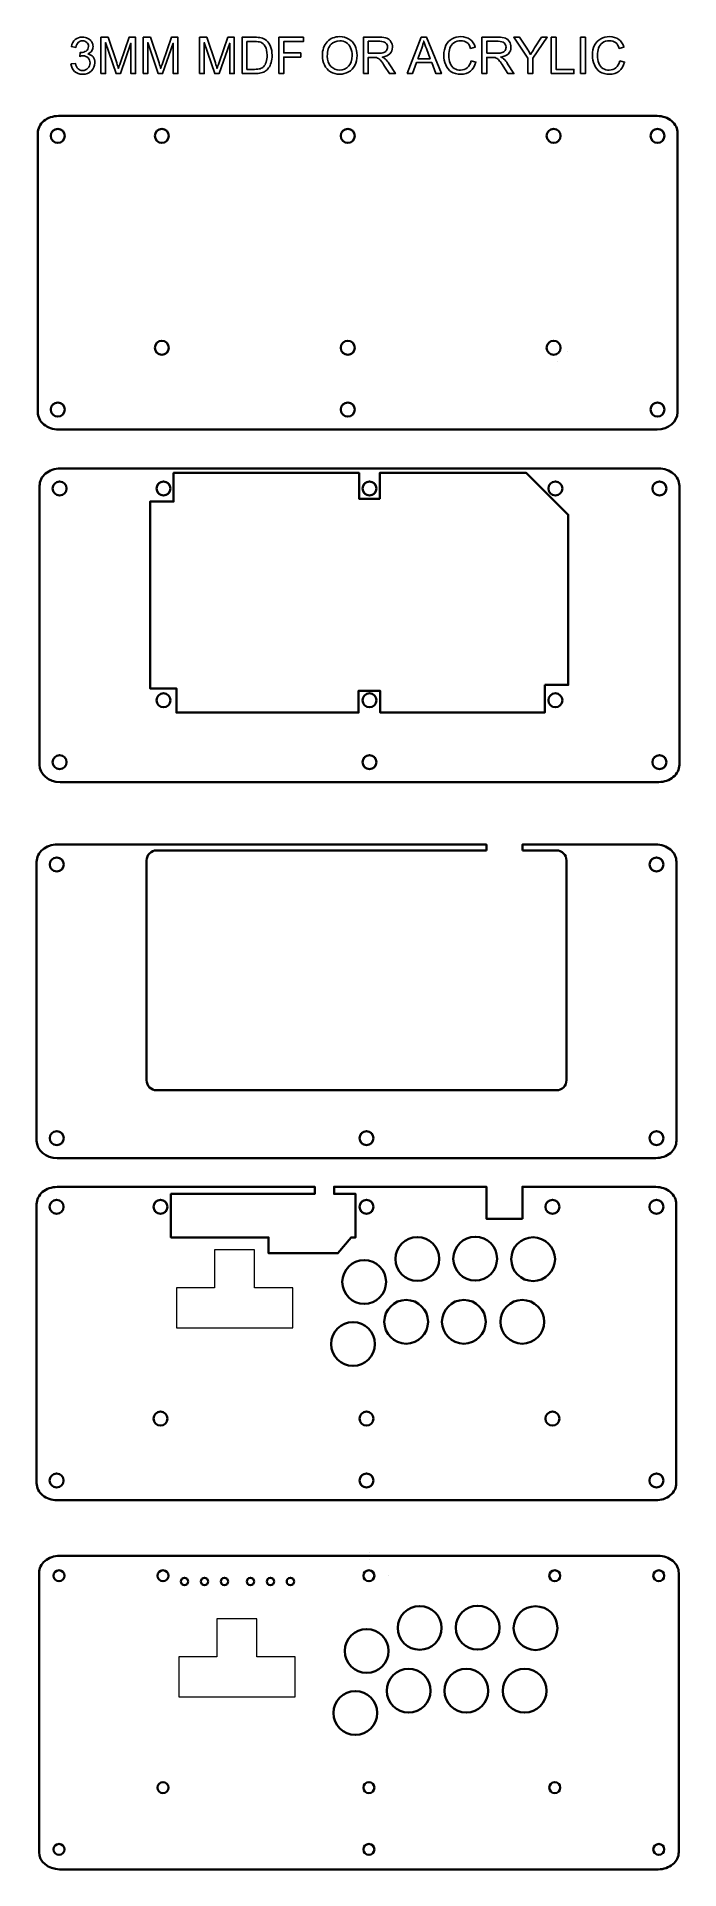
# Model space of a CAD drawing. Header units: millimetres. Extents: x 237 to 559, y -715 to 202.
import ezdxf

# ---------------------------------------------------------------- set-up
doc = ezdxf.new("R2010")
doc.units = ezdxf.units.MM
doc.header["$MEASUREMENT"] = 0
doc.layers.add('Layer 1', color=7, linetype='Continuous')

msp = doc.modelspace()

# ---------------------------------------------------------------- linework, layer by layer
at = {"layer": 'Layer 1', "color": 250}
for points, knots in [([(254.5215, 188.6838), (254.5215, 188.6838), (256.7567, 188.9886), (256.7567, 188.9886), (257.0149, 187.7186), (257.4467, 186.8042), (258.0606, 186.2454), (258.6744, 185.6866), (259.4279, 185.4072), (260.3212, 185.4072), (261.3795, 185.4072), (262.2727, 185.7713), (262.9924, 186.4994), (263.7121, 187.2275), (264.0719, 188.1292), (264.0719, 189.2045), (264.0719, 190.229), (263.7375, 191.0756), (263.0644, 191.7445), (262.3955, 192.4091), (261.5446, 192.7436), (260.5074, 192.7436), (260.0841, 192.7436), (259.5592, 192.6589), (258.9284, 192.4938), (258.9284, 192.4938), (259.1782, 194.4496), (259.1782, 194.4496), (259.3263, 194.4327), (259.4491, 194.4242), (259.538, 194.4242), (260.4947, 194.4242), (261.3499, 194.674), (262.1161, 195.1693), (262.8781, 195.6646), (263.2591, 196.4266), (263.2591, 197.4553), (263.2591, 198.2723), (262.9797, 198.9496), (262.4251, 199.4873), (261.8706, 200.0249), (261.1551, 200.2916), (260.2788, 200.2916), (259.4068, 200.2916), (258.6829, 200.0164), (258.1029, 199.4661), (257.5229, 198.9158), (257.1504, 198.0903), (256.9853, 196.9896), (256.9853, 196.9896), (254.7501, 197.396), (254.7501, 197.396), (255.0253, 198.8946), (255.6433, 200.0588), (256.6128, 200.8843), (257.578, 201.7098), (258.7845, 202.1204), (260.2238, 202.1204), (261.2144, 202.1204), (262.1288, 201.9087), (262.9628, 201.4812), (263.801, 201.0578), (264.4402, 200.4779), (264.8805, 199.7455), (265.325, 199.0089), (265.5451, 198.23), (265.5451, 197.4045), (265.5451, 196.6213), (265.3334, 195.9101), (264.9143, 195.2666), (264.491, 194.6232), (263.8645, 194.1109), (263.039, 193.7299), (264.1142, 193.4844), (264.9482, 192.9679), (265.5451, 192.1848), (266.1378, 191.4058), (266.4341, 190.4237), (266.4341, 189.2511), (266.4341, 187.6636), (265.8541, 186.3131), (264.6984, 185.2082), (263.5385, 184.1033), (262.0738, 183.553), (260.3042, 183.553), (258.7083, 183.553), (257.3832, 184.0314), (256.3291, 184.9839), (255.2708, 185.9364), (254.6697, 187.1683), (254.5215, 188.6838)], [0, 0, 0, 0, 0.03333333, 0.03333333, 0.03333333, 0.06666667, 0.06666667, 0.06666667, 0.1, 0.1, 0.1, 0.13333333, 0.13333333, 0.13333333, 0.16666667, 0.16666667, 0.16666667, 0.2, 0.2, 0.2, 0.23333333, 0.23333333, 0.23333333, 0.26666667, 0.26666667, 0.26666667, 0.3, 0.3, 0.3, 0.33333333, 0.33333333, 0.33333333, 0.36666667, 0.36666667, 0.36666667, 0.4, 0.4, 0.4, 0.43333333, 0.43333333, 0.43333333, 0.46666667, 0.46666667, 0.46666667, 0.5, 0.5, 0.5, 0.53333333, 0.53333333, 0.53333333, 0.56666667, 0.56666667, 0.56666667, 0.6, 0.6, 0.6, 0.63333333, 0.63333333, 0.63333333, 0.66666667, 0.66666667, 0.66666667, 0.7, 0.7, 0.7, 0.73333333, 0.73333333, 0.73333333, 0.76666667, 0.76666667, 0.76666667, 0.8, 0.8, 0.8, 0.83333333, 0.83333333, 0.83333333, 0.86666667, 0.86666667, 0.86666667, 0.9, 0.9, 0.9, 0.93333333, 0.93333333, 0.93333333, 0.96666667, 0.96666667, 0.96666667, 1, 1, 1, 1]), ([(269.4863, 183.8578), (269.4863, 183.8578), (269.4863, 202.0442), (269.4863, 202.0442), (269.4863, 202.0442), (273.0931, 202.0442), (273.0931, 202.0442), (273.0931, 202.0442), (277.3942, 189.1706), (277.3942, 189.1706), (277.7921, 187.9726), (278.08, 187.0751), (278.262, 186.4782), (278.4694, 187.1386), (278.7954, 188.1123), (279.2357, 189.395), (279.2357, 189.395), (283.6129, 202.0442), (283.6129, 202.0442), (283.6129, 202.0442), (286.8345, 202.0442), (286.8345, 202.0442), (286.8345, 202.0442), (286.8345, 183.8578), (286.8345, 183.8578), (286.8345, 183.8578), (284.5231, 183.8578), (284.5231, 183.8578), (284.5231, 183.8578), (284.5231, 199.0724), (284.5231, 199.0724), (284.5231, 199.0724), (279.2145, 183.8578), (279.2145, 183.8578), (279.2145, 183.8578), (277.047, 183.8578), (277.047, 183.8578), (277.047, 183.8578), (271.7977, 199.3518), (271.7977, 199.3518), (271.7977, 199.3518), (271.7977, 183.8578), (271.7977, 183.8578), (271.7977, 183.8578), (269.4863, 183.8578), (269.4863, 183.8578)], [0, 0, 0, 0, 0.06666667, 0.06666667, 0.06666667, 0.13333333, 0.13333333, 0.13333333, 0.2, 0.2, 0.2, 0.26666667, 0.26666667, 0.26666667, 0.33333333, 0.33333333, 0.33333333, 0.4, 0.4, 0.4, 0.46666667, 0.46666667, 0.46666667, 0.53333333, 0.53333333, 0.53333333, 0.6, 0.6, 0.6, 0.66666667, 0.66666667, 0.66666667, 0.73333333, 0.73333333, 0.73333333, 0.8, 0.8, 0.8, 0.86666667, 0.86666667, 0.86666667, 0.93333333, 0.93333333, 0.93333333, 1, 1, 1, 1]), ([(290.6445, 183.8578), (290.6445, 183.8578), (290.6445, 202.0442), (290.6445, 202.0442), (290.6445, 202.0442), (294.2513, 202.0442), (294.2513, 202.0442), (294.2513, 202.0442), (298.5524, 189.1706), (298.5524, 189.1706), (298.9503, 187.9726), (299.2382, 187.0751), (299.4202, 186.4782), (299.6276, 187.1386), (299.9536, 188.1123), (300.3939, 189.395), (300.3939, 189.395), (304.7711, 202.0442), (304.7711, 202.0442), (304.7711, 202.0442), (307.9927, 202.0442), (307.9927, 202.0442), (307.9927, 202.0442), (307.9927, 183.8578), (307.9927, 183.8578), (307.9927, 183.8578), (305.6813, 183.8578), (305.6813, 183.8578), (305.6813, 183.8578), (305.6813, 199.0724), (305.6813, 199.0724), (305.6813, 199.0724), (300.3727, 183.8578), (300.3727, 183.8578), (300.3727, 183.8578), (298.2052, 183.8578), (298.2052, 183.8578), (298.2052, 183.8578), (292.9559, 199.3518), (292.9559, 199.3518), (292.9559, 199.3518), (292.9559, 183.8578), (292.9559, 183.8578), (292.9559, 183.8578), (290.6445, 183.8578), (290.6445, 183.8578)], [0, 0, 0, 0, 0.06666667, 0.06666667, 0.06666667, 0.13333333, 0.13333333, 0.13333333, 0.2, 0.2, 0.2, 0.26666667, 0.26666667, 0.26666667, 0.33333333, 0.33333333, 0.33333333, 0.4, 0.4, 0.4, 0.46666667, 0.46666667, 0.46666667, 0.53333333, 0.53333333, 0.53333333, 0.6, 0.6, 0.6, 0.66666667, 0.66666667, 0.66666667, 0.73333333, 0.73333333, 0.73333333, 0.8, 0.8, 0.8, 0.86666667, 0.86666667, 0.86666667, 0.93333333, 0.93333333, 0.93333333, 1, 1, 1, 1]), ([(318.8597, 183.8578), (318.8597, 183.8578), (318.8597, 202.0442), (318.8597, 202.0442), (318.8597, 202.0442), (322.4665, 202.0442), (322.4665, 202.0442), (322.4665, 202.0442), (326.7676, 189.1706), (326.7676, 189.1706), (327.1655, 187.9726), (327.4534, 187.0751), (327.6354, 186.4782), (327.8428, 187.1386), (328.1688, 188.1123), (328.6091, 189.395), (328.6091, 189.395), (332.9863, 202.0442), (332.9863, 202.0442), (332.9863, 202.0442), (336.2079, 202.0442), (336.2079, 202.0442), (336.2079, 202.0442), (336.2079, 183.8578), (336.2079, 183.8578), (336.2079, 183.8578), (333.8965, 183.8578), (333.8965, 183.8578), (333.8965, 183.8578), (333.8965, 199.0724), (333.8965, 199.0724), (333.8965, 199.0724), (328.5879, 183.8578), (328.5879, 183.8578), (328.5879, 183.8578), (326.4204, 183.8578), (326.4204, 183.8578), (326.4204, 183.8578), (321.1711, 199.3518), (321.1711, 199.3518), (321.1711, 199.3518), (321.1711, 183.8578), (321.1711, 183.8578), (321.1711, 183.8578), (318.8597, 183.8578), (318.8597, 183.8578)], [0, 0, 0, 0, 0.06666667, 0.06666667, 0.06666667, 0.13333333, 0.13333333, 0.13333333, 0.2, 0.2, 0.2, 0.26666667, 0.26666667, 0.26666667, 0.33333333, 0.33333333, 0.33333333, 0.4, 0.4, 0.4, 0.46666667, 0.46666667, 0.46666667, 0.53333333, 0.53333333, 0.53333333, 0.6, 0.6, 0.6, 0.66666667, 0.66666667, 0.66666667, 0.73333333, 0.73333333, 0.73333333, 0.8, 0.8, 0.8, 0.86666667, 0.86666667, 0.86666667, 0.93333333, 0.93333333, 0.93333333, 1, 1, 1, 1]), ([(340.0687, 183.8578), (340.0687, 183.8578), (340.0687, 202.0442), (340.0687, 202.0442), (340.0687, 202.0442), (346.334, 202.0442), (346.334, 202.0442), (347.748, 202.0442), (348.8275, 201.9595), (349.5725, 201.786), (350.6139, 201.5447), (351.5029, 201.1086), (352.2395, 200.4821), (353.2005, 199.6693), (353.9159, 198.6364), (354.3901, 197.3748), (354.8684, 196.1133), (355.1055, 194.6697), (355.1055, 193.0484), (355.1055, 191.6683), (354.9446, 190.4449), (354.6229, 189.3781), (354.3012, 188.3113), (353.8863, 187.4265), (353.3825, 186.728), (352.8745, 186.0295), (352.3242, 185.4792), (351.7231, 185.0812), (351.1262, 184.6791), (350.4023, 184.3743), (349.5556, 184.1668), (348.7047, 183.9594), (347.731, 183.8578), (346.6304, 183.8578), (346.6304, 183.8578), (340.0687, 183.8578), (340.0687, 183.8578)], [0, 0, 0, 0, 0.08333333, 0.08333333, 0.08333333, 0.16666667, 0.16666667, 0.16666667, 0.25, 0.25, 0.25, 0.33333333, 0.33333333, 0.33333333, 0.41666667, 0.41666667, 0.41666667, 0.5, 0.5, 0.5, 0.58333333, 0.58333333, 0.58333333, 0.66666667, 0.66666667, 0.66666667, 0.75, 0.75, 0.75, 0.83333333, 0.83333333, 0.83333333, 0.91666667, 0.91666667, 0.91666667, 1, 1, 1, 1]), ([(358.5387, 183.8578), (358.5387, 183.8578), (358.5387, 202.0442), (358.5387, 202.0442), (358.5387, 202.0442), (370.8069, 202.0442), (370.8069, 202.0442), (370.8069, 202.0442), (370.8069, 199.9106), (370.8069, 199.9106), (370.8069, 199.9106), (360.9517, 199.9106), (360.9517, 199.9106), (360.9517, 199.9106), (360.9517, 194.2464), (360.9517, 194.2464), (360.9517, 194.2464), (369.4861, 194.2464), (369.4861, 194.2464), (369.4861, 194.2464), (369.4861, 192.1128), (369.4861, 192.1128), (369.4861, 192.1128), (360.9517, 192.1128), (360.9517, 192.1128), (360.9517, 192.1128), (360.9517, 183.8578), (360.9517, 183.8578), (360.9517, 183.8578), (358.5387, 183.8578), (358.5387, 183.8578)], [0, 0, 0, 0, 0.1, 0.1, 0.1, 0.2, 0.2, 0.2, 0.3, 0.3, 0.3, 0.4, 0.4, 0.4, 0.5, 0.5, 0.5, 0.6, 0.6, 0.6, 0.7, 0.7, 0.7, 0.8, 0.8, 0.8, 0.9, 0.9, 0.9, 1, 1, 1, 1]), ([(380.2473, 192.7097), (380.2473, 195.7238), (381.0601, 198.086), (382.6815, 199.7921), (384.3028, 201.4981), (386.3941, 202.349), (388.9595, 202.349), (390.6401, 202.349), (392.1514, 201.9468), (393.5019, 201.1467), (394.8481, 200.3466), (395.8768, 199.229), (396.5837, 197.7939), (397.2907, 196.3631), (397.6463, 194.7375), (397.6463, 192.9214), (397.6463, 191.0799), (397.2738, 189.4289), (396.5287, 187.9768), (395.7836, 186.5206), (394.7295, 185.4199), (393.3664, 184.6748), (391.999, 183.9255), (390.5258, 183.553), (388.9468, 183.553), (387.2323, 183.553), (385.7041, 183.9679), (384.3536, 184.7934), (383.0074, 185.6189), (381.983, 186.7449), (381.2887, 188.1758), (380.5944, 189.6024), (380.2473, 191.1137), (380.2473, 192.7097)], [0, 0, 0, 0, 0.09090909, 0.09090909, 0.09090909, 0.18181818, 0.18181818, 0.18181818, 0.27272727, 0.27272727, 0.27272727, 0.36363636, 0.36363636, 0.36363636, 0.45454545, 0.45454545, 0.45454545, 0.54545455, 0.54545455, 0.54545455, 0.63636364, 0.63636364, 0.63636364, 0.72727273, 0.72727273, 0.72727273, 0.81818182, 0.81818182, 0.81818182, 0.90909091, 0.90909091, 0.90909091, 1, 1, 1, 1]), ([(400.7917, 183.8578), (400.7917, 183.8578), (400.7917, 202.0442), (400.7917, 202.0442), (400.7917, 202.0442), (408.852, 202.0442), (408.852, 202.0442), (410.4733, 202.0442), (411.7052, 201.8791), (412.5477, 201.5531), (413.3901, 201.2272), (414.0632, 200.6514), (414.567, 199.8259), (415.0707, 199.0004), (415.3205, 198.086), (415.3205, 197.087), (415.3205, 195.7958), (414.9014, 194.7078), (414.0674, 193.8231), (413.2335, 192.9383), (411.9465, 192.3795), (410.2024, 192.1382), (410.8416, 191.8334), (411.3242, 191.5286), (411.6544, 191.2323), (412.3572, 190.5888), (413.0218, 189.7802), (413.6441, 188.8108), (413.6441, 188.8108), (416.7895, 183.8578), (416.7895, 183.8578), (416.7895, 183.8578), (413.7838, 183.8578), (413.7838, 183.8578), (413.7838, 183.8578), (411.3793, 187.6424), (411.3793, 187.6424), (410.6808, 188.7388), (410.1008, 189.5728), (409.6478, 190.1528), (409.1906, 190.7327), (408.7842, 191.1349), (408.4244, 191.3677), (408.0688, 191.5963), (407.7005, 191.7572), (407.328, 191.8503), (407.057, 191.9054), (406.6125, 191.935), (405.9902, 191.935), (405.9902, 191.935), (403.2047, 191.935), (403.2047, 191.935), (403.2047, 191.935), (403.2047, 183.8578), (403.2047, 183.8578), (403.2047, 183.8578), (400.7917, 183.8578), (400.7917, 183.8578)], [0, 0, 0, 0, 0.05263158, 0.05263158, 0.05263158, 0.10526316, 0.10526316, 0.10526316, 0.15789474, 0.15789474, 0.15789474, 0.21052632, 0.21052632, 0.21052632, 0.26315789, 0.26315789, 0.26315789, 0.31578947, 0.31578947, 0.31578947, 0.36842105, 0.36842105, 0.36842105, 0.42105263, 0.42105263, 0.42105263, 0.47368421, 0.47368421, 0.47368421, 0.52631579, 0.52631579, 0.52631579, 0.57894737, 0.57894737, 0.57894737, 0.63157895, 0.63157895, 0.63157895, 0.68421053, 0.68421053, 0.68421053, 0.73684211, 0.73684211, 0.73684211, 0.78947368, 0.78947368, 0.78947368, 0.84210526, 0.84210526, 0.84210526, 0.89473684, 0.89473684, 0.89473684, 0.94736842, 0.94736842, 0.94736842, 1, 1, 1, 1]), ([(422.7457, 183.8578), (422.7457, 183.8578), (429.7222, 202.0442), (429.7222, 202.0442), (429.7222, 202.0442), (432.3681, 202.0442), (432.3681, 202.0442), (432.3681, 202.0442), (439.7764, 183.8578), (439.7764, 183.8578), (439.7764, 183.8578), (437.0332, 183.8578), (437.0332, 183.8578), (437.0332, 183.8578), (434.9292, 189.3696), (434.9292, 189.3696), (434.9292, 189.3696), (427.2711, 189.3696), (427.2711, 189.3696), (427.2711, 189.3696), (425.2984, 183.8578), (425.2984, 183.8578), (425.2984, 183.8578), (422.7457, 183.8578), (422.7457, 183.8578)], [0, 0, 0, 0, 0.125, 0.125, 0.125, 0.25, 0.25, 0.25, 0.375, 0.375, 0.375, 0.5, 0.5, 0.5, 0.625, 0.625, 0.625, 0.75, 0.75, 0.75, 0.875, 0.875, 0.875, 1, 1, 1, 1]), ([(454.6354, 190.2374), (454.6354, 190.2374), (457.0484, 189.6278), (457.0484, 189.6278), (456.5446, 187.6509), (455.6387, 186.148), (454.3306, 185.1109), (453.0225, 184.0737), (451.4223, 183.553), (449.53, 183.553), (447.5742, 183.553), (445.9825, 183.9509), (444.7548, 184.751), (443.5271, 185.5469), (442.5958, 186.7026), (441.9566, 188.2139), (441.3173, 189.7294), (440.9956, 191.3508), (440.9956, 193.0865), (440.9956, 194.9788), (441.3554, 196.6298), (442.0793, 198.0395), (442.8032, 199.4492), (443.8319, 200.5202), (445.1654, 201.2526), (446.4989, 201.9849), (447.9679, 202.349), (449.5681, 202.349), (451.3884, 202.349), (452.9167, 201.8876), (454.1528, 200.9605), (455.3932, 200.0334), (456.2568, 198.7337), (456.7436, 197.0573), (456.7436, 197.0573), (454.3814, 196.4985), (454.3814, 196.4985), (453.9623, 197.8193), (453.3485, 198.7845), (452.5484, 199.3857), (451.7483, 199.991), (450.7407, 200.2916), (449.5258, 200.2916), (448.133, 200.2916), (446.9646, 199.9572), (446.029, 199.2883), (445.0935, 198.6194), (444.4331, 197.7177), (444.0563, 196.5917), (443.6753, 195.4614), (443.4848, 194.2972), (443.4848, 193.0992), (443.4848, 191.554), (443.7092, 190.2036), (444.1579, 189.0521), (444.6066, 187.8964), (445.3051, 187.037), (446.2534, 186.4655), (447.2017, 185.894), (448.2261, 185.6104), (449.331, 185.6104), (450.6772, 185.6104), (451.8118, 185.9999), (452.7431, 186.7746), (453.6744, 187.5535), (454.3052, 188.705), (454.6354, 190.2374)], [0, 0, 0, 0, 0.04545455, 0.04545455, 0.04545455, 0.09090909, 0.09090909, 0.09090909, 0.13636364, 0.13636364, 0.13636364, 0.18181818, 0.18181818, 0.18181818, 0.22727273, 0.22727273, 0.22727273, 0.27272727, 0.27272727, 0.27272727, 0.31818182, 0.31818182, 0.31818182, 0.36363636, 0.36363636, 0.36363636, 0.40909091, 0.40909091, 0.40909091, 0.45454545, 0.45454545, 0.45454545, 0.5, 0.5, 0.5, 0.54545455, 0.54545455, 0.54545455, 0.59090909, 0.59090909, 0.59090909, 0.63636364, 0.63636364, 0.63636364, 0.68181818, 0.68181818, 0.68181818, 0.72727273, 0.72727273, 0.72727273, 0.77272727, 0.77272727, 0.77272727, 0.81818182, 0.81818182, 0.81818182, 0.86363636, 0.86363636, 0.86363636, 0.90909091, 0.90909091, 0.90909091, 0.95454545, 0.95454545, 0.95454545, 1, 1, 1, 1]), ([(460.0752, 183.8578), (460.0752, 183.8578), (460.0752, 202.0442), (460.0752, 202.0442), (460.0752, 202.0442), (468.1355, 202.0442), (468.1355, 202.0442), (469.7568, 202.0442), (470.9887, 201.8791), (471.8312, 201.5531), (472.6736, 201.2272), (473.3467, 200.6514), (473.8505, 199.8259), (474.3542, 199.0004), (474.604, 198.086), (474.604, 197.087), (474.604, 195.7958), (474.1849, 194.7078), (473.3509, 193.8231), (472.517, 192.9383), (471.23, 192.3795), (469.4859, 192.1382), (470.1251, 191.8334), (470.6077, 191.5286), (470.9379, 191.2323), (471.6407, 190.5888), (472.3053, 189.7802), (472.9276, 188.8108), (472.9276, 188.8108), (476.073, 183.8578), (476.073, 183.8578), (476.073, 183.8578), (473.0673, 183.8578), (473.0673, 183.8578), (473.0673, 183.8578), (470.6628, 187.6424), (470.6628, 187.6424), (469.9643, 188.7388), (469.3843, 189.5728), (468.9313, 190.1528), (468.4741, 190.7327), (468.0677, 191.1349), (467.7079, 191.3677), (467.3523, 191.5963), (466.984, 191.7572), (466.6115, 191.8503), (466.3405, 191.9054), (465.896, 191.935), (465.2737, 191.935), (465.2737, 191.935), (462.4882, 191.935), (462.4882, 191.935), (462.4882, 191.935), (462.4882, 183.8578), (462.4882, 183.8578), (462.4882, 183.8578), (460.0752, 183.8578), (460.0752, 183.8578)], [0, 0, 0, 0, 0.05263158, 0.05263158, 0.05263158, 0.10526316, 0.10526316, 0.10526316, 0.15789474, 0.15789474, 0.15789474, 0.21052632, 0.21052632, 0.21052632, 0.26315789, 0.26315789, 0.26315789, 0.31578947, 0.31578947, 0.31578947, 0.36842105, 0.36842105, 0.36842105, 0.42105263, 0.42105263, 0.42105263, 0.47368421, 0.47368421, 0.47368421, 0.52631579, 0.52631579, 0.52631579, 0.57894737, 0.57894737, 0.57894737, 0.63157895, 0.63157895, 0.63157895, 0.68421053, 0.68421053, 0.68421053, 0.73684211, 0.73684211, 0.73684211, 0.78947368, 0.78947368, 0.78947368, 0.84210526, 0.84210526, 0.84210526, 0.89473684, 0.89473684, 0.89473684, 0.94736842, 0.94736842, 0.94736842, 1, 1, 1, 1]), ([(483.0368, 183.8578), (483.0368, 183.8578), (483.0368, 191.5625), (483.0368, 191.5625), (483.0368, 191.5625), (476.0264, 202.0442), (476.0264, 202.0442), (476.0264, 202.0442), (478.922, 202.0442), (478.922, 202.0442), (478.922, 202.0442), (482.5161, 196.5409), (482.5161, 196.5409), (483.1849, 195.5249), (483.8072, 194.5004), (484.3745, 193.4802), (484.9291, 194.4327), (485.6022, 195.4995), (486.3853, 196.6848), (486.3853, 196.6848), (489.9075, 202.0442), (489.9075, 202.0442), (489.9075, 202.0442), (492.7142, 202.0442), (492.7142, 202.0442), (492.7142, 202.0442), (485.4498, 191.5625), (485.4498, 191.5625), (485.4498, 191.5625), (485.4498, 183.8578), (485.4498, 183.8578), (485.4498, 183.8578), (483.0368, 183.8578), (483.0368, 183.8578)], [0, 0, 0, 0, 0.09090909, 0.09090909, 0.09090909, 0.18181818, 0.18181818, 0.18181818, 0.27272727, 0.27272727, 0.27272727, 0.36363636, 0.36363636, 0.36363636, 0.45454545, 0.45454545, 0.45454545, 0.54545455, 0.54545455, 0.54545455, 0.63636364, 0.63636364, 0.63636364, 0.72727273, 0.72727273, 0.72727273, 0.81818182, 0.81818182, 0.81818182, 0.90909091, 0.90909091, 0.90909091, 1, 1, 1, 1]), ([(494.7504, 183.8578), (494.7504, 183.8578), (494.7504, 202.0442), (494.7504, 202.0442), (494.7504, 202.0442), (497.1634, 202.0442), (497.1634, 202.0442), (497.1634, 202.0442), (497.1634, 185.9914), (497.1634, 185.9914), (497.1634, 185.9914), (506.1042, 185.9914), (506.1042, 185.9914), (506.1042, 185.9914), (506.1042, 183.8578), (506.1042, 183.8578), (506.1042, 183.8578), (494.7504, 183.8578), (494.7504, 183.8578)], [0, 0, 0, 0, 0.16666667, 0.16666667, 0.16666667, 0.33333333, 0.33333333, 0.33333333, 0.5, 0.5, 0.5, 0.66666667, 0.66666667, 0.66666667, 0.83333333, 0.83333333, 0.83333333, 1, 1, 1, 1]), ([(509.385, 183.8578), (509.385, 183.8578), (509.385, 202.0442), (509.385, 202.0442), (509.385, 202.0442), (511.798, 202.0442), (511.798, 202.0442), (511.798, 202.0442), (511.798, 183.8578), (511.798, 183.8578), (511.798, 183.8578), (509.385, 183.8578), (509.385, 183.8578)], [0, 0, 0, 0, 0.25, 0.25, 0.25, 0.5, 0.5, 0.5, 0.75, 0.75, 0.75, 1, 1, 1, 1]), ([(528.9896, 190.2374), (528.9896, 190.2374), (531.4026, 189.6278), (531.4026, 189.6278), (530.8988, 187.6509), (529.9929, 186.148), (528.6848, 185.1109), (527.3767, 184.0737), (525.7765, 183.553), (523.8842, 183.553), (521.9284, 183.553), (520.3367, 183.9509), (519.109, 184.751), (517.8813, 185.5469), (516.95, 186.7026), (516.3108, 188.2139), (515.6715, 189.7294), (515.3498, 191.3508), (515.3498, 193.0865), (515.3498, 194.9788), (515.7096, 196.6298), (516.4335, 198.0395), (517.1574, 199.4492), (518.1861, 200.5202), (519.5196, 201.2526), (520.8531, 201.9849), (522.3221, 202.349), (523.9223, 202.349), (525.7426, 202.349), (527.2709, 201.8876), (528.507, 200.9605), (529.7474, 200.0334), (530.611, 198.7337), (531.0978, 197.0573), (531.0978, 197.0573), (528.7356, 196.4985), (528.7356, 196.4985), (528.3165, 197.8193), (527.7027, 198.7845), (526.9026, 199.3857), (526.1025, 199.991), (525.0949, 200.2916), (523.88, 200.2916), (522.4872, 200.2916), (521.3188, 199.9572), (520.3832, 199.2883), (519.4477, 198.6194), (518.7873, 197.7177), (518.4105, 196.5917), (518.0295, 195.4614), (517.839, 194.2972), (517.839, 193.0992), (517.839, 191.554), (518.0634, 190.2036), (518.5121, 189.0521), (518.9608, 187.8964), (519.6593, 187.037), (520.6076, 186.4655), (521.5559, 185.894), (522.5803, 185.6104), (523.6852, 185.6104), (525.0314, 185.6104), (526.166, 185.9999), (527.0973, 186.7746), (528.0286, 187.5535), (528.6594, 188.705), (528.9896, 190.2374)], [0, 0, 0, 0, 0.04545455, 0.04545455, 0.04545455, 0.09090909, 0.09090909, 0.09090909, 0.13636364, 0.13636364, 0.13636364, 0.18181818, 0.18181818, 0.18181818, 0.22727273, 0.22727273, 0.22727273, 0.27272727, 0.27272727, 0.27272727, 0.31818182, 0.31818182, 0.31818182, 0.36363636, 0.36363636, 0.36363636, 0.40909091, 0.40909091, 0.40909091, 0.45454545, 0.45454545, 0.45454545, 0.5, 0.5, 0.5, 0.54545455, 0.54545455, 0.54545455, 0.59090909, 0.59090909, 0.59090909, 0.63636364, 0.63636364, 0.63636364, 0.68181818, 0.68181818, 0.68181818, 0.72727273, 0.72727273, 0.72727273, 0.77272727, 0.77272727, 0.77272727, 0.81818182, 0.81818182, 0.81818182, 0.86363636, 0.86363636, 0.86363636, 0.90909091, 0.90909091, 0.90909091, 0.95454545, 0.95454545, 0.95454545, 1, 1, 1, 1]), ([(342.4817, 185.9914), (342.4817, 185.9914), (346.3594, 185.9914), (346.3594, 185.9914), (347.5575, 185.9914), (348.4973, 186.1015), (349.1788, 186.3258), (349.8604, 186.5502), (350.4023, 186.8635), (350.8087, 187.2699), (351.3759, 187.8414), (351.8204, 188.6118), (352.1379, 189.577), (352.4554, 190.5422), (352.6163, 191.7106), (352.6163, 193.0865), (352.6163, 194.9915), (352.303, 196.4562), (351.6807, 197.4807), (351.0584, 198.5051), (350.3007, 199.1909), (349.4074, 199.5381), (348.764, 199.7878), (347.7268, 199.9106), (346.2959, 199.9106), (346.2959, 199.9106), (342.4817, 199.9106), (342.4817, 199.9106), (342.4817, 199.9106), (342.4817, 185.9914), (342.4817, 185.9914)], [0, 0, 0, 0, 0.1, 0.1, 0.1, 0.2, 0.2, 0.2, 0.3, 0.3, 0.3, 0.4, 0.4, 0.4, 0.5, 0.5, 0.5, 0.6, 0.6, 0.6, 0.7, 0.7, 0.7, 0.8, 0.8, 0.8, 0.9, 0.9, 0.9, 1, 1, 1, 1]), ([(382.7365, 192.6674), (382.7365, 190.4787), (383.3249, 188.7558), (384.5018, 187.4985), (385.6787, 186.2412), (387.1561, 185.6104), (388.9341, 185.6104), (390.746, 185.6104), (392.2319, 186.2454), (393.4045, 187.5154), (394.5729, 188.7854), (395.1571, 190.5888), (395.1571, 192.9256), (395.1571, 194.403), (394.9073, 195.6942), (394.4078, 196.7949), (393.9083, 197.8955), (393.1759, 198.7507), (392.2149, 199.356), (391.2497, 199.9614), (390.1702, 200.2662), (388.9722, 200.2662), (387.2704, 200.2662), (385.8057, 199.682), (384.578, 198.5136), (383.3503, 197.3452), (382.7365, 195.3979), (382.7365, 192.6674)], [0, 0, 0, 0, 0.11111111, 0.11111111, 0.11111111, 0.22222222, 0.22222222, 0.22222222, 0.33333333, 0.33333333, 0.33333333, 0.44444444, 0.44444444, 0.44444444, 0.55555556, 0.55555556, 0.55555556, 0.66666667, 0.66666667, 0.66666667, 0.77777778, 0.77777778, 0.77777778, 0.88888889, 0.88888889, 0.88888889, 1, 1, 1, 1]), ([(403.2047, 194.0178), (403.2047, 194.0178), (408.3694, 194.0178), (408.3694, 194.0178), (409.47, 194.0178), (410.3252, 194.1321), (410.9432, 194.3607), (411.5613, 194.5851), (412.0312, 194.9491), (412.3487, 195.4529), (412.6704, 195.9524), (412.8313, 196.4943), (412.8313, 197.0827), (412.8313, 197.9421), (412.5223, 198.6533), (411.9, 199.2079), (411.2777, 199.7624), (410.2955, 200.0376), (408.9536, 200.0376), (408.9536, 200.0376), (403.2047, 200.0376), (403.2047, 200.0376), (403.2047, 200.0376), (403.2047, 194.0178), (403.2047, 194.0178)], [0, 0, 0, 0, 0.125, 0.125, 0.125, 0.25, 0.25, 0.25, 0.375, 0.375, 0.375, 0.5, 0.5, 0.5, 0.625, 0.625, 0.625, 0.75, 0.75, 0.75, 0.875, 0.875, 0.875, 1, 1, 1, 1]), ([(427.9781, 191.3254), (427.9781, 191.3254), (434.1757, 191.3254), (434.1757, 191.3254), (434.1757, 191.3254), (432.2792, 196.3673), (432.2792, 196.3673), (431.7077, 197.8998), (431.2759, 199.1655), (430.9753, 200.1646), (430.7255, 198.9793), (430.3911, 197.8151), (429.972, 196.6636), (429.972, 196.6636), (427.9781, 191.3254), (427.9781, 191.3254)], [0, 0, 0, 0, 0.2, 0.2, 0.2, 0.4, 0.4, 0.4, 0.6, 0.6, 0.6, 0.8, 0.8, 0.8, 1, 1, 1, 1]), ([(462.4882, 194.0178), (462.4882, 194.0178), (467.6529, 194.0178), (467.6529, 194.0178), (468.7535, 194.0178), (469.6087, 194.1321), (470.2267, 194.3607), (470.8448, 194.5851), (471.3147, 194.9491), (471.6322, 195.4529), (471.9539, 195.9524), (472.1148, 196.4943), (472.1148, 197.0827), (472.1148, 197.9421), (471.8058, 198.6533), (471.1835, 199.2079), (470.5612, 199.7624), (469.579, 200.0376), (468.2371, 200.0376), (468.2371, 200.0376), (462.4882, 200.0376), (462.4882, 200.0376), (462.4882, 200.0376), (462.4882, 194.0178), (462.4882, 194.0178)], [0, 0, 0, 0, 0.125, 0.125, 0.125, 0.25, 0.25, 0.25, 0.375, 0.375, 0.375, 0.5, 0.5, 0.5, 0.625, 0.625, 0.625, 0.75, 0.75, 0.75, 0.875, 0.875, 0.875, 1, 1, 1, 1])]:
    msp.add_open_spline(points, degree=3, knots=knots, dxfattribs=at)
at = {"layer": 'Layer 1', "lineweight": 35}
for points, knots in [([(547.6702, 162.6711), (550.3953, 162.6711), (553.0089, 161.764), (554.9358, 160.1496), (556.8627, 158.5352), (557.9454, 156.3455), (557.9454, 154.0624), (557.9454, 154.0624), (557.9454, 14.4011), (557.9454, 14.4011), (557.9454, 9.6466), (553.345, 5.7923), (547.6702, 5.7923), (547.6702, 5.7923), (248.2206, 5.7923), (248.2206, 5.7923), (245.4955, 5.7923), (242.8819, 6.6993), (240.955, 8.3138), (239.028, 9.9282), (237.9454, 12.1179), (237.9454, 14.4011), (237.9454, 14.4011), (237.9454, 154.0624), (237.9454, 154.0624), (237.9454, 156.3455), (239.0281, 158.5352), (240.955, 160.1496), (242.8819, 161.764), (245.4955, 162.6711), (248.2206, 162.6711), (248.2206, 162.6711), (547.6702, 162.6711), (547.6702, 162.6711)], [0, 0, 0, 0, 0.09090909, 0.09090909, 0.09090909, 0.18181818, 0.18181818, 0.18181818, 0.27272727, 0.27272727, 0.27272727, 0.36363636, 0.36363636, 0.36363636, 0.45454545, 0.45454545, 0.45454545, 0.54545455, 0.54545455, 0.54545455, 0.63636364, 0.63636364, 0.63636364, 0.72727273, 0.72727273, 0.72727273, 0.81818182, 0.81818182, 0.81818182, 0.90909091, 0.90909091, 0.90909091, 1, 1, 1, 1]), ([(244.4137, 152.6923), (244.4137, 154.6253), (245.9807, 156.1923), (247.9137, 156.1923), (249.8467, 156.1923), (251.4137, 154.6253), (251.4137, 152.6923), (251.4137, 150.7593), (249.8467, 149.1923), (247.9137, 149.1923), (245.9807, 149.1923), (244.4137, 150.7593), (244.4137, 152.6923)], [0, 0, 0, 0, 0.25, 0.25, 0.25, 0.5, 0.5, 0.5, 0.75, 0.75, 0.75, 1, 1, 1, 1]), ([(296.4454, 152.6923), (296.4454, 154.6253), (298.0124, 156.1923), (299.9454, 156.1923), (301.8784, 156.1923), (303.4454, 154.6253), (303.4454, 152.6923), (303.4454, 150.7593), (301.8784, 149.1923), (299.9454, 149.1923), (298.0124, 149.1923), (296.4454, 150.7593), (296.4454, 152.6923)], [0, 0, 0, 0, 0.25, 0.25, 0.25, 0.5, 0.5, 0.5, 0.75, 0.75, 0.75, 1, 1, 1, 1]), ([(389.4454, 152.6922), (389.4454, 154.6253), (391.0124, 156.1922), (392.9454, 156.1922), (394.8784, 156.1923), (396.4454, 154.6253), (396.4454, 152.6923), (396.4454, 150.7592), (394.8784, 149.1923), (392.9454, 149.1923), (391.0124, 149.1922), (389.4454, 150.7592), (389.4454, 152.6922)], [0, 0, 0, 0, 0.25, 0.25, 0.25, 0.5, 0.5, 0.5, 0.75, 0.75, 0.75, 1, 1, 1, 1]), ([(492.4454, 152.6923), (492.4454, 154.6253), (494.0124, 156.1923), (495.9454, 156.1923), (497.8784, 156.1923), (499.4454, 154.6253), (499.4454, 152.6923), (499.4454, 150.7593), (497.8784, 149.1923), (495.9454, 149.1923), (494.0124, 149.1923), (492.4454, 150.7593), (492.4454, 152.6923)], [0, 0, 0, 0, 0.25, 0.25, 0.25, 0.5, 0.5, 0.5, 0.75, 0.75, 0.75, 1, 1, 1, 1]), ([(544.4137, 152.6923), (544.4137, 154.6253), (545.9807, 156.1923), (547.9137, 156.1923), (549.8467, 156.1923), (551.4137, 154.6253), (551.4137, 152.6923), (551.4137, 150.7593), (549.8467, 149.1923), (547.9137, 149.1923), (545.9807, 149.1923), (544.4137, 150.7593), (544.4137, 152.6923)], [0, 0, 0, 0, 0.25, 0.25, 0.25, 0.5, 0.5, 0.5, 0.75, 0.75, 0.75, 1, 1, 1, 1]), ([(296.4454, 46.6923), (296.4454, 48.6253), (298.0124, 50.1923), (299.9454, 50.1923), (301.8784, 50.1923), (303.4454, 48.6253), (303.4454, 46.6923), (303.4454, 44.7593), (301.8784, 43.1923), (299.9454, 43.1923), (298.0124, 43.1923), (296.4454, 44.7593), (296.4454, 46.6923)], [0, 0, 0, 0, 0.25, 0.25, 0.25, 0.5, 0.5, 0.5, 0.75, 0.75, 0.75, 1, 1, 1, 1]), ([(389.4454, 46.6923), (389.4454, 48.6253), (391.0124, 50.1923), (392.9454, 50.1923), (394.8784, 50.1923), (396.4454, 48.6253), (396.4454, 46.6923), (396.4454, 44.7593), (394.8784, 43.1923), (392.9454, 43.1923), (391.0124, 43.1923), (389.4454, 44.7593), (389.4454, 46.6923)], [0, 0, 0, 0, 0.25, 0.25, 0.25, 0.5, 0.5, 0.5, 0.75, 0.75, 0.75, 1, 1, 1, 1]), ([(492.4454, 46.6923), (492.4454, 48.6253), (494.0124, 50.1923), (495.9454, 50.1923), (497.8784, 50.1923), (499.4454, 48.6253), (499.4454, 46.6923), (499.4454, 44.7593), (497.8784, 43.1923), (495.9454, 43.1923), (494.0124, 43.1923), (492.4454, 44.7593), (492.4454, 46.6923)], [0, 0, 0, 0, 0.25, 0.25, 0.25, 0.5, 0.5, 0.5, 0.75, 0.75, 0.75, 1, 1, 1, 1]), ([(244.4137, 15.7619), (244.4137, 17.6949), (245.9807, 19.2619), (247.9137, 19.2619), (249.8467, 19.2619), (251.4137, 17.6949), (251.4137, 15.7619), (251.4137, 13.8289), (249.8467, 12.2619), (247.9137, 12.2619), (245.9807, 12.2619), (244.4137, 13.8289), (244.4137, 15.7619)], [0, 0, 0, 0, 0.25, 0.25, 0.25, 0.5, 0.5, 0.5, 0.75, 0.75, 0.75, 1, 1, 1, 1]), ([(389.4454, 15.7619), (389.4454, 17.6949), (391.0124, 19.2619), (392.9454, 19.2619), (394.8784, 19.2619), (396.4454, 17.6949), (396.4454, 15.7619), (396.4454, 13.8289), (394.8784, 12.2619), (392.9454, 12.2619), (391.0124, 12.2619), (389.4454, 13.8289), (389.4454, 15.7619)], [0, 0, 0, 0, 0.25, 0.25, 0.25, 0.5, 0.5, 0.5, 0.75, 0.75, 0.75, 1, 1, 1, 1]), ([(544.4137, 15.7604), (544.4137, 17.6934), (545.9807, 19.2604), (547.9137, 19.2604), (549.8467, 19.2604), (551.4137, 17.6934), (551.4137, 15.7604), (551.4137, 13.8274), (549.8467, 12.2604), (547.9137, 12.2604), (545.9807, 12.2604), (544.4137, 13.8274), (544.4137, 15.7604)], [0, 0, 0, 0, 0.25, 0.25, 0.25, 0.5, 0.5, 0.5, 0.75, 0.75, 0.75, 1, 1, 1, 1]), ([(249.085, -13.7336), (246.3599, -13.7336), (243.7463, -14.6407), (241.8194, -16.2551), (239.8925, -17.8695), (238.8098, -20.0592), (238.8098, -22.3423), (238.8098, -22.3423), (238.8098, -162.0036), (238.8098, -162.0036), (238.8098, -166.7581), (243.4102, -170.6124), (249.085, -170.6124), (249.085, -170.6124), (548.5346, -170.6124), (548.5346, -170.6124), (551.2597, -170.6124), (553.8733, -169.7054), (555.8002, -168.0909), (557.7272, -166.4765), (558.8098, -164.2868), (558.8098, -162.0036), (558.8098, -162.0036), (558.8098, -22.3423), (558.8098, -22.3423), (558.8098, -20.0592), (557.7271, -17.8695), (555.8002, -16.2551), (553.8733, -14.6407), (551.2597, -13.7336), (548.5346, -13.7336), (548.5346, -13.7336), (249.085, -13.7336), (249.085, -13.7336)], [0, 0, 0, 0, 0.09090909, 0.09090909, 0.09090909, 0.18181818, 0.18181818, 0.18181818, 0.27272727, 0.27272727, 0.27272727, 0.36363636, 0.36363636, 0.36363636, 0.45454545, 0.45454545, 0.45454545, 0.54545455, 0.54545455, 0.54545455, 0.63636364, 0.63636364, 0.63636364, 0.72727273, 0.72727273, 0.72727273, 0.81818182, 0.81818182, 0.81818182, 0.90909091, 0.90909091, 0.90909091, 1, 1, 1, 1]), ([(491.4914, -122.0006), (491.4914, -122.0006), (503.2467, -122.0006), (503.2467, -122.0006), (503.2467, -122.0006), (503.2467, -88.6548), (503.2467, -88.6548), (503.2467, -88.6548), (503.2467, -36.8809), (503.2467, -36.8809), (503.2467, -36.8809), (482.2786, -15.9128), (482.2786, -15.9128), (482.2786, -15.9128), (408.9251, -15.9128), (408.9251, -15.9128), (408.9251, -15.9128), (408.9614, -28.871), (408.9614, -28.871), (408.9614, -28.871), (398.6078, -28.871), (398.6078, -28.871), (398.6078, -28.871), (398.6078, -15.9128), (398.6078, -15.9128), (398.6078, -15.9128), (305.8001, -15.9128), (305.8001, -15.9128), (305.8001, -15.9128), (305.8001, -30.2624), (305.8001, -30.2624), (305.8001, -30.2624), (294.1159, -30.2624), (294.1159, -30.2624), (294.1159, -30.2624), (294.1159, -123.7328), (294.1159, -123.7328), (294.1159, -123.7328), (307.2759, -123.7328), (307.2759, -123.7328), (307.2759, -123.7328), (307.2759, -135.8261), (307.2759, -135.8261), (307.2759, -135.8261), (353.3298, -135.8261), (353.3298, -135.8261), (353.3298, -135.8261), (398.3677, -135.8261), (398.3677, -135.8261), (398.3677, -135.8261), (398.3677, -124.9489), (398.3677, -124.9489), (398.3677, -124.9489), (409.202, -124.99), (409.202, -124.99), (409.202, -124.99), (409.202, -135.8261), (409.202, -135.8261), (409.202, -135.8261), (491.4914, -135.8261), (491.4914, -135.8261), (491.4914, -135.8261), (491.4914, -122.0006), (491.4914, -122.0006)], [0, 0, 0, 0, 0.04761905, 0.04761905, 0.04761905, 0.0952381, 0.0952381, 0.0952381, 0.14285714, 0.14285714, 0.14285714, 0.19047619, 0.19047619, 0.19047619, 0.23809524, 0.23809524, 0.23809524, 0.28571429, 0.28571429, 0.28571429, 0.33333333, 0.33333333, 0.33333333, 0.38095238, 0.38095238, 0.38095238, 0.42857143, 0.42857143, 0.42857143, 0.47619048, 0.47619048, 0.47619048, 0.52380952, 0.52380952, 0.52380952, 0.57142857, 0.57142857, 0.57142857, 0.61904762, 0.61904762, 0.61904762, 0.66666667, 0.66666667, 0.66666667, 0.71428571, 0.71428571, 0.71428571, 0.76190476, 0.76190476, 0.76190476, 0.80952381, 0.80952381, 0.80952381, 0.85714286, 0.85714286, 0.85714286, 0.9047619, 0.9047619, 0.9047619, 0.95238095, 0.95238095, 0.95238095, 1, 1, 1, 1]), ([(252.3415, -23.7124), (252.3415, -21.7794), (250.7745, -20.2124), (248.8415, -20.2124), (246.9085, -20.2124), (245.3415, -21.7794), (245.3415, -23.7124), (245.3415, -25.6454), (246.9085, -27.2124), (248.8415, -27.2124), (250.7745, -27.2124), (252.3415, -25.6454), (252.3415, -23.7124)], [0, 0, 0, 0, 0.25, 0.25, 0.25, 0.5, 0.5, 0.5, 0.75, 0.75, 0.75, 1, 1, 1, 1]), ([(304.3098, -23.7124), (304.3098, -21.7794), (302.7428, -20.2124), (300.8098, -20.2124), (298.8768, -20.2124), (297.3098, -21.7794), (297.3098, -23.7124), (297.3098, -25.6454), (298.8768, -27.2124), (300.8098, -27.2124), (302.7428, -27.2124), (304.3098, -25.6454), (304.3098, -23.7124)], [0, 0, 0, 0, 0.25, 0.25, 0.25, 0.5, 0.5, 0.5, 0.75, 0.75, 0.75, 1, 1, 1, 1]), ([(407.3098, -23.7125), (407.3098, -21.7794), (405.7428, -20.2125), (403.8098, -20.2125), (401.8768, -20.2124), (400.3098, -21.7794), (400.3098, -23.7124), (400.3098, -25.6455), (401.8768, -27.2124), (403.8098, -27.2124), (405.7428, -27.2125), (407.3098, -25.6455), (407.3098, -23.7125)], [0, 0, 0, 0, 0.25, 0.25, 0.25, 0.5, 0.5, 0.5, 0.75, 0.75, 0.75, 1, 1, 1, 1]), ([(500.3098, -23.7124), (500.3098, -21.7794), (498.7428, -20.2124), (496.8098, -20.2124), (494.8768, -20.2124), (493.3098, -21.7794), (493.3098, -23.7124), (493.3098, -25.6454), (494.8768, -27.2124), (496.8098, -27.2124), (498.7428, -27.2124), (500.3098, -25.6454), (500.3098, -23.7124)], [0, 0, 0, 0, 0.25, 0.25, 0.25, 0.5, 0.5, 0.5, 0.75, 0.75, 0.75, 1, 1, 1, 1]), ([(552.3415, -23.7124), (552.3415, -21.7794), (550.7745, -20.2124), (548.8415, -20.2124), (546.9085, -20.2124), (545.3415, -21.7794), (545.3415, -23.7124), (545.3415, -25.6454), (546.9085, -27.2124), (548.8415, -27.2124), (550.7745, -27.2124), (552.3415, -25.6454), (552.3415, -23.7124)], [0, 0, 0, 0, 0.25, 0.25, 0.25, 0.5, 0.5, 0.5, 0.75, 0.75, 0.75, 1, 1, 1, 1]), ([(304.3098, -129.7124), (304.3098, -127.7794), (302.7428, -126.2124), (300.8098, -126.2124), (298.8768, -126.2124), (297.3098, -127.7794), (297.3098, -129.7124), (297.3098, -131.6454), (298.8768, -133.2124), (300.8098, -133.2124), (302.7428, -133.2124), (304.3098, -131.6454), (304.3098, -129.7124)], [0, 0, 0, 0, 0.25, 0.25, 0.25, 0.5, 0.5, 0.5, 0.75, 0.75, 0.75, 1, 1, 1, 1]), ([(407.3097, -129.7125), (407.3097, -127.7794), (405.7428, -126.2126), (403.8098, -126.2126), (401.8768, -126.2125), (400.3098, -127.7794), (400.3098, -129.7124), (400.3098, -131.6455), (401.8768, -133.2123), (403.8098, -133.2123), (405.7428, -133.2125), (407.3097, -131.6455), (407.3097, -129.7125)], [0, 0, 0, 0, 0.25, 0.25, 0.25, 0.5, 0.5, 0.5, 0.75, 0.75, 0.75, 1, 1, 1, 1]), ([(500.3098, -129.7124), (500.3098, -127.7794), (498.7428, -126.2124), (496.8098, -126.2124), (494.8768, -126.2124), (493.3098, -127.7794), (493.3098, -129.7124), (493.3098, -131.6454), (494.8768, -133.2124), (496.8098, -133.2124), (498.7428, -133.2124), (500.3098, -131.6454), (500.3098, -129.7124)], [0, 0, 0, 0, 0.25, 0.25, 0.25, 0.5, 0.5, 0.5, 0.75, 0.75, 0.75, 1, 1, 1, 1]), ([(252.3415, -160.6443), (252.3415, -158.7113), (250.7745, -157.1443), (248.8415, -157.1443), (246.9085, -157.1443), (245.3415, -158.7113), (245.3415, -160.6443), (245.3415, -162.5773), (246.9085, -164.1443), (248.8415, -164.1443), (250.7745, -164.1443), (252.3415, -162.5773), (252.3415, -160.6443)], [0, 0, 0, 0, 0.25, 0.25, 0.25, 0.5, 0.5, 0.5, 0.75, 0.75, 0.75, 1, 1, 1, 1]), ([(407.3098, -160.6428), (407.3098, -158.7098), (405.7428, -157.1428), (403.8098, -157.1428), (401.8768, -157.1428), (400.3098, -158.7098), (400.3098, -160.6428), (400.3098, -162.5758), (401.8768, -164.1428), (403.8098, -164.1428), (405.7428, -164.1428), (407.3098, -162.5758), (407.3098, -160.6428)], [0, 0, 0, 0, 0.25, 0.25, 0.25, 0.5, 0.5, 0.5, 0.75, 0.75, 0.75, 1, 1, 1, 1]), ([(552.3415, -160.6428), (552.3415, -158.7098), (550.7745, -157.1428), (548.8415, -157.1428), (546.9085, -157.1428), (545.3415, -158.7098), (545.3415, -160.6428), (545.3415, -162.5758), (546.9085, -164.1428), (548.8415, -164.1428), (550.7745, -164.1428), (552.3415, -162.5758), (552.3415, -160.6428)], [0, 0, 0, 0, 0.25, 0.25, 0.25, 0.5, 0.5, 0.5, 0.75, 0.75, 0.75, 1, 1, 1, 1]), ([(480.3057, -389.1534), (480.3057, -389.1534), (480.3057, -373.1534), (480.3057, -373.1534), (480.3057, -373.1534), (547.0393, -373.2127), (547.0393, -373.2127), (548.3977, -373.2127), (549.7283, -373.4388), (550.959, -373.8658), (552.1893, -374.2928), (553.3205, -374.9211), (554.2805, -375.7253), (555.2399, -376.529), (555.9892, -377.4761), (556.4982, -378.5058), (557.007, -379.535), (557.2764, -380.6477), (557.2764, -381.7833), (557.2764, -381.7833), (557.2764, -521.4446), (557.2764, -521.4446), (557.2764, -522.5803), (557.007, -523.693), (556.4982, -524.7223), (555.9891, -525.7521), (555.2399, -526.699), (554.2805, -527.5027), (553.3206, -528.3069), (552.1893, -528.9352), (550.9591, -529.3622), (549.7284, -529.7892), (548.3978, -530.0153), (547.0393, -530.0153), (547.0393, -530.0153), (247.5897, -530.0153), (247.5897, -530.0153), (244.7615, -530.0153), (242.2013, -529.0551), (240.3484, -527.5027), (238.4975, -525.952), (237.3526, -523.8099), (237.3526, -521.4446), (237.3526, -521.4446), (237.3526, -381.7833), (237.3526, -381.7833), (237.3526, -380.6477), (237.622, -379.535), (238.1308, -378.5058), (238.6398, -377.4761), (239.3891, -376.529), (240.3485, -375.7253), (241.3085, -374.9211), (242.4397, -374.2928), (243.67, -373.8658), (244.9007, -373.4388), (246.2313, -373.2127), (247.5897, -373.2127), (247.5897, -373.2127), (376.4196, -373.2127), (376.4196, -373.2127), (376.4196, -373.2127), (376.4196, -373.1365), (376.4196, -373.1365), (376.4196, -373.1365), (376.4196, -373.1746), (376.4196, -373.1746), (376.4196, -373.1746), (376.4196, -376.6614), (376.4196, -376.6614), (376.4196, -376.6614), (304.5416, -376.6614), (304.5416, -376.6614), (304.5416, -376.6614), (304.5416, -398.4614), (304.5416, -398.4614), (304.5416, -398.4614), (353.3569, -398.4614), (353.3569, -398.4614), (353.3569, -398.4614), (353.3569, -406.3549), (353.3569, -406.3549), (353.3569, -406.3549), (388.0173, -406.3549), (388.0173, -406.3549), (388.0173, -406.3549), (394.6558, -398.4614), (394.6558, -398.4614), (394.6558, -398.4614), (396.9095, -398.4614), (396.9095, -398.4614), (396.9095, -398.4614), (396.9095, -376.6595), (396.9095, -376.6595), (396.9095, -376.6595), (386.0917, -376.6595), (386.0917, -376.6595), (386.0917, -376.6595), (386.0917, -373.1746), (386.0917, -373.1746), (386.0917, -373.1746), (386.0917, -373.1365), (386.0917, -373.1365), (386.0917, -373.1365), (386.0917, -373.2127), (386.0917, -373.2127), (386.0917, -373.2127), (462.3057, -373.1534), (462.3057, -373.1534), (462.3057, -373.1534), (462.3057, -389.1534), (462.3057, -389.1534), (462.3057, -389.1534), (480.3057, -389.1534), (480.3057, -389.1534)], [0, 0, 0, 0, 0.02631579, 0.02631579, 0.02631579, 0.05263158, 0.05263158, 0.05263158, 0.07894737, 0.07894737, 0.07894737, 0.10526316, 0.10526316, 0.10526316, 0.13157895, 0.13157895, 0.13157895, 0.15789474, 0.15789474, 0.15789474, 0.18421053, 0.18421053, 0.18421053, 0.21052632, 0.21052632, 0.21052632, 0.23684211, 0.23684211, 0.23684211, 0.26315789, 0.26315789, 0.26315789, 0.28947368, 0.28947368, 0.28947368, 0.31578947, 0.31578947, 0.31578947, 0.34210526, 0.34210526, 0.34210526, 0.36842105, 0.36842105, 0.36842105, 0.39473684, 0.39473684, 0.39473684, 0.42105263, 0.42105263, 0.42105263, 0.44736842, 0.44736842, 0.44736842, 0.47368421, 0.47368421, 0.47368421, 0.5, 0.5, 0.5, 0.52631579, 0.52631579, 0.52631579, 0.55263158, 0.55263158, 0.55263158, 0.57894737, 0.57894737, 0.57894737, 0.60526316, 0.60526316, 0.60526316, 0.63157895, 0.63157895, 0.63157895, 0.65789474, 0.65789474, 0.65789474, 0.68421053, 0.68421053, 0.68421053, 0.71052632, 0.71052632, 0.71052632, 0.73684211, 0.73684211, 0.73684211, 0.76315789, 0.76315789, 0.76315789, 0.78947368, 0.78947368, 0.78947368, 0.81578947, 0.81578947, 0.81578947, 0.84210526, 0.84210526, 0.84210526, 0.86842105, 0.86842105, 0.86842105, 0.89473684, 0.89473684, 0.89473684, 0.92105263, 0.92105263, 0.92105263, 0.94736842, 0.94736842, 0.94736842, 0.97368421, 0.97368421, 0.97368421, 1, 1, 1, 1]), ([(250.8462, -383.1534), (250.8462, -381.2204), (249.2792, -379.6534), (247.3462, -379.6534), (245.4132, -379.6534), (243.8462, -381.2204), (243.8462, -383.1534), (243.8462, -385.0864), (245.4132, -386.6534), (247.3462, -386.6534), (249.2792, -386.6534), (250.8462, -385.0864), (250.8462, -383.1534)], [0, 0, 0, 0, 0.25, 0.25, 0.25, 0.5, 0.5, 0.5, 0.75, 0.75, 0.75, 1, 1, 1, 1]), ([(302.8145, -383.1534), (302.8145, -381.2204), (301.2475, -379.6534), (299.3145, -379.6534), (297.3815, -379.6534), (295.8145, -381.2204), (295.8145, -383.1534), (295.8145, -385.0864), (297.3815, -386.6534), (299.3145, -386.6534), (301.2475, -386.6534), (302.8145, -385.0864), (302.8145, -383.1534)], [0, 0, 0, 0, 0.25, 0.25, 0.25, 0.5, 0.5, 0.5, 0.75, 0.75, 0.75, 1, 1, 1, 1]), ([(405.8145, -383.1535), (405.8145, -381.2204), (404.2475, -379.6535), (402.3145, -379.6535), (400.3815, -379.6534), (398.8145, -381.2204), (398.8145, -383.1534), (398.8145, -385.0865), (400.3815, -386.6534), (402.3145, -386.6534), (404.2475, -386.6535), (405.8145, -385.0865), (405.8145, -383.1535)], [0, 0, 0, 0, 0.25, 0.25, 0.25, 0.5, 0.5, 0.5, 0.75, 0.75, 0.75, 1, 1, 1, 1]), ([(498.8145, -383.1534), (498.8145, -381.2204), (497.2475, -379.6534), (495.3145, -379.6534), (493.3815, -379.6534), (491.8145, -381.2204), (491.8145, -383.1534), (491.8145, -385.0864), (493.3815, -386.6534), (495.3145, -386.6534), (497.2475, -386.6534), (498.8145, -385.0864), (498.8145, -383.1534)], [0, 0, 0, 0, 0.25, 0.25, 0.25, 0.5, 0.5, 0.5, 0.75, 0.75, 0.75, 1, 1, 1, 1]), ([(550.8462, -383.1534), (550.8462, -381.2204), (549.2792, -379.6534), (547.3462, -379.6534), (545.4132, -379.6534), (543.8462, -381.2204), (543.8462, -383.1534), (543.8462, -385.0864), (545.4132, -386.6534), (547.3462, -386.6534), (549.2792, -386.6534), (550.8462, -385.0864), (550.8462, -383.1534)], [0, 0, 0, 0, 0.25, 0.25, 0.25, 0.5, 0.5, 0.5, 0.75, 0.75, 0.75, 1, 1, 1, 1]), ([(438.6843, -409.2355), (438.6843, -403.188), (433.7818, -398.2855), (427.7343, -398.2855), (421.6868, -398.2855), (416.7843, -403.188), (416.7843, -409.2355), (416.7843, -415.283), (421.6867, -420.1855), (427.7343, -420.1855), (433.7818, -420.1855), (438.6843, -415.2831), (438.6843, -409.2355)], [0, 0, 0, 0, 0.25, 0.25, 0.25, 0.5, 0.5, 0.5, 0.75, 0.75, 0.75, 1, 1, 1, 1]), ([(467.6543, -409.1155), (467.6543, -403.068), (462.7518, -398.1655), (456.7043, -398.1655), (450.6568, -398.1655), (445.7543, -403.068), (445.7543, -409.1155), (445.7543, -415.163), (450.6567, -420.0655), (456.7043, -420.0655), (462.7518, -420.0655), (467.6543, -415.1631), (467.6543, -409.1155)], [0, 0, 0, 0, 0.25, 0.25, 0.25, 0.5, 0.5, 0.5, 0.75, 0.75, 0.75, 1, 1, 1, 1]), ([(496.6243, -409.3555), (496.6243, -403.308), (491.7218, -398.4055), (485.6743, -398.4055), (479.6268, -398.4055), (474.7243, -403.308), (474.7243, -409.3555), (474.7243, -415.403), (479.6267, -420.3055), (485.6743, -420.3055), (491.7218, -420.3055), (496.6243, -415.4031), (496.6243, -409.3555)], [0, 0, 0, 0, 0.25, 0.25, 0.25, 0.5, 0.5, 0.5, 0.75, 0.75, 0.75, 1, 1, 1, 1]), ([(412.1243, -420.7655), (412.1243, -414.718), (407.2218, -409.8155), (401.1743, -409.8155), (395.1268, -409.8155), (390.2243, -414.718), (390.2243, -420.7655), (390.2243, -426.813), (395.1267, -431.7155), (401.1743, -431.7155), (407.2218, -431.7155), (412.1243, -426.8131), (412.1243, -420.7655)], [0, 0, 0, 0, 0.25, 0.25, 0.25, 0.5, 0.5, 0.5, 0.75, 0.75, 0.75, 1, 1, 1, 1]), ([(433.1243, -440.6955), (433.1243, -434.648), (428.2218, -429.7455), (422.1743, -429.7455), (416.1268, -429.7455), (411.2243, -434.648), (411.2243, -440.6955), (411.2243, -446.743), (416.1267, -451.6455), (422.1743, -451.6455), (428.2218, -451.6455), (433.1243, -446.7431), (433.1243, -440.6955)], [0, 0, 0, 0, 0.25, 0.25, 0.25, 0.5, 0.5, 0.5, 0.75, 0.75, 0.75, 1, 1, 1, 1]), ([(461.9743, -440.6955), (461.9743, -434.648), (457.0718, -429.7455), (451.0243, -429.7455), (444.9768, -429.7455), (440.0743, -434.648), (440.0743, -440.6955), (440.0743, -446.743), (444.9767, -451.6455), (451.0243, -451.6455), (457.0718, -451.6455), (461.9743, -446.7431), (461.9743, -440.6955)], [0, 0, 0, 0, 0.25, 0.25, 0.25, 0.5, 0.5, 0.5, 0.75, 0.75, 0.75, 1, 1, 1, 1]), ([(491.1843, -440.6955), (491.1843, -434.648), (486.2818, -429.7455), (480.2343, -429.7455), (474.1868, -429.7455), (469.2843, -434.648), (469.2843, -440.6955), (469.2843, -446.743), (474.1867, -451.6455), (480.2343, -451.6455), (486.2818, -451.6455), (491.1843, -446.7431), (491.1843, -440.6955)], [0, 0, 0, 0, 0.25, 0.25, 0.25, 0.5, 0.5, 0.5, 0.75, 0.75, 0.75, 1, 1, 1, 1]), ([(406.5143, -451.8055), (406.5143, -445.758), (401.6118, -440.8555), (395.5643, -440.8555), (389.5168, -440.8555), (384.6143, -445.758), (384.6143, -451.8055), (384.6143, -457.853), (389.5167, -462.7555), (395.5643, -462.7555), (401.6118, -462.7555), (406.5143, -457.8531), (406.5143, -451.8055)], [0, 0, 0, 0, 0.25, 0.25, 0.25, 0.5, 0.5, 0.5, 0.75, 0.75, 0.75, 1, 1, 1, 1]), ([(302.8145, -489.1534), (302.8145, -487.2204), (301.2475, -485.6534), (299.3145, -485.6534), (297.3815, -485.6534), (295.8145, -487.2204), (295.8145, -489.1534), (295.8145, -491.0864), (297.3815, -492.6534), (299.3145, -492.6534), (301.2475, -492.6534), (302.8145, -491.0864), (302.8145, -489.1534)], [0, 0, 0, 0, 0.25, 0.25, 0.25, 0.5, 0.5, 0.5, 0.75, 0.75, 0.75, 1, 1, 1, 1]), ([(405.8144, -489.1535), (405.8144, -487.2204), (404.2475, -485.6536), (402.3145, -485.6536), (400.3815, -485.6535), (398.8145, -487.2204), (398.8145, -489.1534), (398.8145, -491.0865), (400.3815, -492.6533), (402.3145, -492.6533), (404.2475, -492.6535), (405.8144, -491.0865), (405.8144, -489.1535)], [0, 0, 0, 0, 0.25, 0.25, 0.25, 0.5, 0.5, 0.5, 0.75, 0.75, 0.75, 1, 1, 1, 1]), ([(498.8145, -489.1534), (498.8145, -487.2204), (497.2475, -485.6534), (495.3145, -485.6534), (493.3815, -485.6534), (491.8145, -487.2204), (491.8145, -489.1534), (491.8145, -491.0864), (493.3815, -492.6534), (495.3145, -492.6534), (497.2475, -492.6534), (498.8145, -491.0864), (498.8145, -489.1534)], [0, 0, 0, 0, 0.25, 0.25, 0.25, 0.5, 0.5, 0.5, 0.75, 0.75, 0.75, 1, 1, 1, 1]), ([(250.8462, -520.0853), (250.8462, -518.1523), (249.2792, -516.5853), (247.3462, -516.5853), (245.4132, -516.5853), (243.8462, -518.1523), (243.8462, -520.0853), (243.8462, -522.0183), (245.4132, -523.5853), (247.3462, -523.5853), (249.2792, -523.5853), (250.8462, -522.0183), (250.8462, -520.0853)], [0, 0, 0, 0, 0.25, 0.25, 0.25, 0.5, 0.5, 0.5, 0.75, 0.75, 0.75, 1, 1, 1, 1]), ([(405.8145, -520.0838), (405.8145, -518.1508), (404.2475, -516.5838), (402.3145, -516.5838), (400.3815, -516.5838), (398.8145, -518.1508), (398.8145, -520.0838), (398.8145, -522.0168), (400.3815, -523.5838), (402.3145, -523.5838), (404.2475, -523.5838), (405.8145, -522.0168), (405.8145, -520.0838)], [0, 0, 0, 0, 0.25, 0.25, 0.25, 0.5, 0.5, 0.5, 0.75, 0.75, 0.75, 1, 1, 1, 1]), ([(550.8462, -520.0838), (550.8462, -518.1508), (549.2792, -516.5838), (547.3462, -516.5838), (545.4132, -516.5838), (543.8462, -518.1508), (543.8462, -520.0838), (543.8462, -522.0168), (545.4132, -523.5838), (547.3462, -523.5838), (549.2792, -523.5838), (550.8462, -522.0168), (550.8462, -520.0838)], [0, 0, 0, 0, 0.25, 0.25, 0.25, 0.5, 0.5, 0.5, 0.75, 0.75, 0.75, 1, 1, 1, 1]), ([(248.7968, -557.7809), (246.0717, -557.7809), (243.4581, -558.688), (241.5312, -560.3024), (239.6043, -561.9168), (238.5216, -564.1065), (238.5216, -566.3896), (238.5216, -566.3896), (238.5216, -706.0509), (238.5216, -706.0509), (238.5216, -710.8054), (243.122, -714.6597), (248.7968, -714.6597), (248.7968, -714.6597), (548.2464, -714.6597), (548.2464, -714.6597), (550.9715, -714.6597), (553.5851, -713.7527), (555.512, -712.1382), (557.439, -710.5238), (558.5216, -708.3341), (558.5216, -706.0509), (558.5216, -706.0509), (558.5216, -566.3896), (558.5216, -566.3896), (558.5216, -564.1065), (557.4389, -561.9168), (555.512, -560.3024), (553.5851, -558.688), (550.9715, -557.7809), (548.2464, -557.7809), (548.2464, -557.7809), (248.7968, -557.7809), (248.7968, -557.7809)], [0, 0, 0, 0, 0.09090909, 0.09090909, 0.09090909, 0.18181818, 0.18181818, 0.18181818, 0.27272727, 0.27272727, 0.27272727, 0.36363636, 0.36363636, 0.36363636, 0.45454545, 0.45454545, 0.45454545, 0.54545455, 0.54545455, 0.54545455, 0.63636364, 0.63636364, 0.63636364, 0.72727273, 0.72727273, 0.72727273, 0.81818182, 0.81818182, 0.81818182, 0.90909091, 0.90909091, 0.90909091, 1, 1, 1, 1]), ([(251.3033, -567.7597), (251.3033, -566.2409), (250.0721, -565.0097), (248.5533, -565.0097), (247.0345, -565.0097), (245.8033, -566.2409), (245.8033, -567.7597), (245.8033, -569.2785), (247.0345, -570.5097), (248.5533, -570.5097), (250.0721, -570.5097), (251.3033, -569.2785), (251.3033, -567.7597)], [0, 0, 0, 0, 0.25, 0.25, 0.25, 0.5, 0.5, 0.5, 0.75, 0.75, 0.75, 1, 1, 1, 1]), ([(303.2716, -567.7597), (303.2716, -566.2409), (302.0404, -565.0097), (300.5216, -565.0097), (299.0028, -565.0097), (297.7716, -566.2409), (297.7716, -567.7597), (297.7716, -569.2785), (299.0028, -570.5097), (300.5216, -570.5097), (302.0404, -570.5097), (303.2716, -569.2785), (303.2716, -567.7597)], [0, 0, 0, 0, 0.25, 0.25, 0.25, 0.5, 0.5, 0.5, 0.75, 0.75, 0.75, 1, 1, 1, 1]), ([(406.2716, -567.7597), (406.2716, -566.2409), (405.0404, -565.0097), (403.5216, -565.0097), (402.0028, -565.0097), (400.7716, -566.2409), (400.7716, -567.7597), (400.7716, -569.2785), (402.0028, -570.5097), (403.5216, -570.5097), (405.0404, -570.5097), (406.2716, -569.2785), (406.2716, -567.7597)], [0, 0, 0, 0, 0.25, 0.25, 0.25, 0.5, 0.5, 0.5, 0.75, 0.75, 0.75, 1, 1, 1, 1]), ([(499.2716, -567.7597), (499.2716, -566.2409), (498.0404, -565.0097), (496.5216, -565.0097), (495.0028, -565.0097), (493.7716, -566.2409), (493.7716, -567.7597), (493.7716, -569.2785), (495.0028, -570.5097), (496.5216, -570.5097), (498.0404, -570.5097), (499.2716, -569.2785), (499.2716, -567.7597)], [0, 0, 0, 0, 0.25, 0.25, 0.25, 0.5, 0.5, 0.5, 0.75, 0.75, 0.75, 1, 1, 1, 1]), ([(551.3033, -567.7597), (551.3033, -566.2409), (550.0721, -565.0097), (548.5533, -565.0097), (547.0345, -565.0097), (545.8033, -566.2409), (545.8033, -567.7597), (545.8033, -569.2785), (547.0345, -570.5097), (548.5533, -570.5097), (550.0721, -570.5097), (551.3033, -569.2785), (551.3033, -567.7597)], [0, 0, 0, 0, 0.25, 0.25, 0.25, 0.5, 0.5, 0.5, 0.75, 0.75, 0.75, 1, 1, 1, 1]), ([(313.1216, -570.6097), (313.1216, -569.588), (312.2933, -568.7597), (311.2716, -568.7597), (310.2499, -568.7597), (309.4216, -569.588), (309.4216, -570.6097), (309.4216, -571.6314), (310.2499, -572.4597), (311.2716, -572.4597), (312.2933, -572.4597), (313.1216, -571.6314), (313.1216, -570.6097)], [0, 0, 0, 0, 0.25, 0.25, 0.25, 0.5, 0.5, 0.5, 0.75, 0.75, 0.75, 1, 1, 1, 1]), ([(323.1216, -570.6097), (323.1216, -569.588), (322.2933, -568.7597), (321.2716, -568.7597), (320.2499, -568.7597), (319.4216, -569.588), (319.4216, -570.6097), (319.4216, -571.6314), (320.2499, -572.4597), (321.2716, -572.4597), (322.2933, -572.4597), (323.1216, -571.6314), (323.1216, -570.6097)], [0, 0, 0, 0, 0.25, 0.25, 0.25, 0.5, 0.5, 0.5, 0.75, 0.75, 0.75, 1, 1, 1, 1]), ([(333.1216, -570.6097), (333.1216, -569.588), (332.2933, -568.7597), (331.2716, -568.7597), (330.2499, -568.7597), (329.4216, -569.588), (329.4216, -570.6097), (329.4216, -571.6314), (330.2499, -572.4597), (331.2716, -572.4597), (332.2933, -572.4597), (333.1216, -571.6314), (333.1216, -570.6097)], [0, 0, 0, 0, 0.25, 0.25, 0.25, 0.5, 0.5, 0.5, 0.75, 0.75, 0.75, 1, 1, 1, 1]), ([(346.1216, -570.6097), (346.1216, -569.588), (345.2933, -568.7597), (344.2716, -568.7597), (343.2499, -568.7597), (342.4216, -569.588), (342.4216, -570.6097), (342.4216, -571.6314), (343.2499, -572.4597), (344.2716, -572.4597), (345.2933, -572.4597), (346.1216, -571.6314), (346.1216, -570.6097)], [0, 0, 0, 0, 0.25, 0.25, 0.25, 0.5, 0.5, 0.5, 0.75, 0.75, 0.75, 1, 1, 1, 1]), ([(356.1216, -570.6097), (356.1216, -569.588), (355.2933, -568.7597), (354.2716, -568.7597), (353.2499, -568.7597), (352.4216, -569.588), (352.4216, -570.6097), (352.4216, -571.6314), (353.2499, -572.4597), (354.2716, -572.4597), (355.2933, -572.4597), (356.1216, -571.6314), (356.1216, -570.6097)], [0, 0, 0, 0, 0.25, 0.25, 0.25, 0.5, 0.5, 0.5, 0.75, 0.75, 0.75, 1, 1, 1, 1]), ([(366.1216, -570.6097), (366.1216, -569.588), (365.2933, -568.7597), (364.2716, -568.7597), (363.2499, -568.7597), (362.4216, -569.588), (362.4216, -570.6097), (362.4216, -571.6314), (363.2499, -572.4597), (364.2716, -572.4597), (365.2933, -572.4597), (366.1216, -571.6314), (366.1216, -570.6097)], [0, 0, 0, 0, 0.25, 0.25, 0.25, 0.5, 0.5, 0.5, 0.75, 0.75, 0.75, 1, 1, 1, 1]), ([(439.8914, -593.8418), (439.8914, -587.7943), (434.9889, -582.8918), (428.9414, -582.8918), (422.8939, -582.8918), (417.9914, -587.7943), (417.9914, -593.8418), (417.9914, -599.8893), (422.8938, -604.7918), (428.9414, -604.7918), (434.9889, -604.7918), (439.8914, -599.8894), (439.8914, -593.8418)], [0, 0, 0, 0, 0.25, 0.25, 0.25, 0.5, 0.5, 0.5, 0.75, 0.75, 0.75, 1, 1, 1, 1]), ([(468.8614, -593.7218), (468.8614, -587.6743), (463.9589, -582.7718), (457.9114, -582.7718), (451.8639, -582.7718), (446.9614, -587.6743), (446.9614, -593.7218), (446.9614, -599.7693), (451.8638, -604.6718), (457.9114, -604.6718), (463.9589, -604.6718), (468.8614, -599.7694), (468.8614, -593.7218)], [0, 0, 0, 0, 0.25, 0.25, 0.25, 0.5, 0.5, 0.5, 0.75, 0.75, 0.75, 1, 1, 1, 1]), ([(497.8314, -593.9618), (497.8314, -587.9143), (492.9289, -583.0118), (486.8814, -583.0118), (480.8339, -583.0118), (475.9314, -587.9143), (475.9314, -593.9618), (475.9314, -600.0093), (480.8338, -604.9118), (486.8814, -604.9118), (492.9289, -604.9118), (497.8314, -600.0094), (497.8314, -593.9618)], [0, 0, 0, 0, 0.25, 0.25, 0.25, 0.5, 0.5, 0.5, 0.75, 0.75, 0.75, 1, 1, 1, 1]), ([(413.3314, -605.3718), (413.3314, -599.3243), (408.4289, -594.4218), (402.3814, -594.4218), (396.3339, -594.4218), (391.4314, -599.3243), (391.4314, -605.3718), (391.4314, -611.4193), (396.3338, -616.3218), (402.3814, -616.3218), (408.4289, -616.3218), (413.3314, -611.4194), (413.3314, -605.3718)], [0, 0, 0, 0, 0.25, 0.25, 0.25, 0.5, 0.5, 0.5, 0.75, 0.75, 0.75, 1, 1, 1, 1]), ([(434.3314, -625.3018), (434.3314, -619.2543), (429.4289, -614.3518), (423.3814, -614.3518), (417.3339, -614.3518), (412.4314, -619.2543), (412.4314, -625.3018), (412.4314, -631.3493), (417.3338, -636.2518), (423.3814, -636.2518), (429.4289, -636.2518), (434.3314, -631.3494), (434.3314, -625.3018)], [0, 0, 0, 0, 0.25, 0.25, 0.25, 0.5, 0.5, 0.5, 0.75, 0.75, 0.75, 1, 1, 1, 1]), ([(463.1814, -625.3018), (463.1814, -619.2543), (458.2789, -614.3518), (452.2314, -614.3518), (446.1839, -614.3518), (441.2814, -619.2543), (441.2814, -625.3018), (441.2814, -631.3493), (446.1838, -636.2518), (452.2314, -636.2518), (458.2789, -636.2518), (463.1814, -631.3494), (463.1814, -625.3018)], [0, 0, 0, 0, 0.25, 0.25, 0.25, 0.5, 0.5, 0.5, 0.75, 0.75, 0.75, 1, 1, 1, 1]), ([(492.3914, -625.3018), (492.3914, -619.2543), (487.4889, -614.3518), (481.4414, -614.3518), (475.3939, -614.3518), (470.4914, -619.2543), (470.4914, -625.3018), (470.4914, -631.3493), (475.3938, -636.2518), (481.4414, -636.2518), (487.4889, -636.2518), (492.3914, -631.3494), (492.3914, -625.3018)], [0, 0, 0, 0, 0.25, 0.25, 0.25, 0.5, 0.5, 0.5, 0.75, 0.75, 0.75, 1, 1, 1, 1]), ([(407.7214, -636.4118), (407.7214, -630.3643), (402.8189, -625.4618), (396.7714, -625.4618), (390.7239, -625.4618), (385.8214, -630.3643), (385.8214, -636.4118), (385.8214, -642.4593), (390.7238, -647.3618), (396.7714, -647.3618), (402.8189, -647.3618), (407.7214, -642.4594), (407.7214, -636.4118)], [0, 0, 0, 0, 0.25, 0.25, 0.25, 0.5, 0.5, 0.5, 0.75, 0.75, 0.75, 1, 1, 1, 1]), ([(303.2716, -673.7597), (303.2716, -672.2409), (302.0404, -671.0097), (300.5216, -671.0097), (299.0028, -671.0097), (297.7716, -672.2409), (297.7716, -673.7597), (297.7716, -675.2785), (299.0028, -676.5097), (300.5216, -676.5097), (302.0404, -676.5097), (303.2716, -675.2785), (303.2716, -673.7597)], [0, 0, 0, 0, 0.25, 0.25, 0.25, 0.5, 0.5, 0.5, 0.75, 0.75, 0.75, 1, 1, 1, 1]), ([(406.2716, -673.7597), (406.2716, -672.2409), (405.0404, -671.0097), (403.5216, -671.0097), (402.0028, -671.0097), (400.7716, -672.2409), (400.7716, -673.7597), (400.7716, -675.2785), (402.0028, -676.5097), (403.5216, -676.5097), (405.0404, -676.5097), (406.2716, -675.2785), (406.2716, -673.7597)], [0, 0, 0, 0, 0.25, 0.25, 0.25, 0.5, 0.5, 0.5, 0.75, 0.75, 0.75, 1, 1, 1, 1]), ([(499.2716, -673.7597), (499.2716, -672.2409), (498.0404, -671.0097), (496.5216, -671.0097), (495.0028, -671.0097), (493.7716, -672.2409), (493.7716, -673.7597), (493.7716, -675.2785), (495.0028, -676.5097), (496.5216, -676.5097), (498.0404, -676.5097), (499.2716, -675.2785), (499.2716, -673.7597)], [0, 0, 0, 0, 0.25, 0.25, 0.25, 0.5, 0.5, 0.5, 0.75, 0.75, 0.75, 1, 1, 1, 1]), ([(251.3033, -704.6916), (251.3033, -703.1728), (250.0721, -701.9416), (248.5533, -701.9416), (247.0345, -701.9416), (245.8033, -703.1728), (245.8033, -704.6916), (245.8033, -706.2104), (247.0345, -707.4416), (248.5533, -707.4416), (250.0721, -707.4416), (251.3033, -706.2104), (251.3033, -704.6916)], [0, 0, 0, 0, 0.25, 0.25, 0.25, 0.5, 0.5, 0.5, 0.75, 0.75, 0.75, 1, 1, 1, 1]), ([(406.2716, -704.6901), (406.2716, -703.1713), (405.0404, -701.9401), (403.5216, -701.9401), (402.0028, -701.9401), (400.7716, -703.1713), (400.7716, -704.6901), (400.7716, -706.2089), (402.0028, -707.4401), (403.5216, -707.4401), (405.0404, -707.4401), (406.2716, -706.2089), (406.2716, -704.6901)], [0, 0, 0, 0, 0.25, 0.25, 0.25, 0.5, 0.5, 0.5, 0.75, 0.75, 0.75, 1, 1, 1, 1]), ([(551.3033, -704.6901), (551.3033, -703.1713), (550.0721, -701.9401), (548.5533, -701.9401), (547.0345, -701.9401), (545.8033, -703.1713), (545.8033, -704.6901), (545.8033, -706.2089), (547.0345, -707.4401), (548.5533, -707.4401), (550.0721, -707.4401), (551.3033, -706.2089), (551.3033, -704.6901)], [0, 0, 0, 0, 0.25, 0.25, 0.25, 0.5, 0.5, 0.5, 0.75, 0.75, 0.75, 1, 1, 1, 1])]:
    msp.add_open_spline(points, degree=3, knots=knots, dxfattribs=at)
for points in [[(497.9454, 39.6923), (497.9454, 39.6923), (497.9454, 39.6923), (497.9454, 39.6923)], [(497.9454, 39.6923), (497.9454, 39.6923), (497.9454, 39.6923), (497.9454, 39.6923)], [(497.9454, 39.6922), (497.9454, 39.6922), (497.9454, 39.6922), (497.9454, 39.6922)], [(497.9454, 39.6922), (497.9454, 39.6922), (497.9454, 39.6922), (497.9454, 39.6922)], [(502.9454, 44.6923), (502.9454, 44.6923), (502.9454, 44.6923), (502.9454, 44.6923)], [(502.9454, 44.6923), (502.9454, 44.6923), (502.9454, 44.6923), (502.9454, 44.6923)], [(502.9454, 44.6922), (502.9454, 44.6922), (502.9454, 44.6922), (502.9454, 44.6922)], [(502.9454, 44.6922), (502.9454, 44.6922), (502.9454, 44.6922), (502.9454, 44.6922)], [(404.0216, -556.2597), (404.0216, -556.2597), (404.0216, -556.2597), (404.0216, -556.2597)], [(404.0216, -556.2597), (404.0216, -556.2597), (404.0216, -556.2597), (404.0216, -556.2597)], [(404.0216, -556.2597), (404.0216, -556.2597), (404.0216, -556.2597), (404.0216, -556.2597)], [(404.0216, -556.2597), (404.0216, -556.2597), (404.0216, -556.2597), (404.0216, -556.2597)], [(404.0216, -556.2597), (404.0216, -556.2597), (404.0216, -556.2597), (404.0216, -556.2597)], [(404.0216, -556.2597), (404.0216, -556.2597), (404.0216, -556.2597), (404.0216, -556.2597)], [(404.0216, -559.7597), (404.0216, -559.7597), (404.0216, -559.7597), (404.0216, -559.7597)], [(404.0216, -559.7597), (404.0216, -559.7597), (404.0216, -559.7597), (404.0216, -559.7597)], [(404.0216, -559.7597), (404.0216, -559.7597), (404.0216, -559.7597), (404.0216, -559.7597)], [(404.0216, -559.7597), (404.0216, -559.7597), (404.0216, -559.7597), (404.0216, -559.7597)], [(404.0216, -559.7597), (404.0216, -559.7597), (404.0216, -559.7597), (404.0216, -559.7597)], [(404.0216, -559.7597), (404.0216, -559.7597), (404.0216, -559.7597), (404.0216, -559.7597)], [(406.7216, -567.7598), (406.7216, -567.7598), (406.7216, -567.7598), (406.7216, -567.7598)], [(406.7216, -567.7598), (406.7216, -567.7598), (406.7216, -567.7598), (406.7216, -567.7598)], [(406.7216, -567.7598), (406.7216, -567.7598), (406.7216, -567.7598), (406.7216, -567.7598)], [(406.7216, -567.7598), (406.7216, -567.7598), (406.7216, -567.7598), (406.7216, -567.7598)], [(413.3216, -567.7597), (413.3216, -567.7597), (413.3216, -567.7597), (413.3216, -567.7597)], [(413.3216, -567.7597), (413.3216, -567.7597), (413.3216, -567.7597), (413.3216, -567.7597)], [(413.3216, -567.7597), (413.3216, -567.7597), (413.3216, -567.7597), (413.3216, -567.7597)], [(413.3216, -567.7597), (413.3216, -567.7597), (413.3216, -567.7597), (413.3216, -567.7597)], [(413.3216, -567.7597), (413.3216, -567.7597), (413.3216, -567.7597), (413.3216, -567.7597)], [(413.3216, -567.7597), (413.3216, -567.7597), (413.3216, -567.7597), (413.3216, -567.7597)]]:
    msp.add_open_spline(points, degree=3, dxfattribs=at)
at = {"layer": 'Layer 1', "color": 250, "lineweight": 35}
for points, knots in [([(462.3438, -204.8517), (462.3438, -204.8517), (462.3438, -201.8729), (462.3438, -201.8729), (462.3438, -201.8729), (247.6278, -201.8729), (247.6278, -201.8729), (244.9027, -201.8729), (242.2891, -202.78), (240.3622, -204.3944), (238.4353, -206.0088), (237.3526, -208.1985), (237.3526, -210.4816), (237.3526, -210.4816), (237.3526, -350.1429), (237.3526, -350.1429), (237.3526, -354.8974), (241.953, -358.7517), (247.6278, -358.7517), (247.6278, -358.7517), (547.0774, -358.7517), (547.0774, -358.7517), (549.8025, -358.7517), (552.4161, -357.8447), (554.343, -356.2302), (556.27, -354.6158), (557.3526, -352.4261), (557.3526, -350.1429), (557.3526, -350.1429), (557.3526, -210.4816), (557.3526, -210.4816), (557.3526, -208.1985), (556.2699, -206.0088), (554.343, -204.3944), (552.4161, -202.78), (549.8025, -201.8729), (547.0774, -201.8729), (547.0774, -201.8729), (480.3438, -201.8729), (480.3438, -201.8729), (480.3438, -201.8729), (480.3438, -204.8517), (480.3438, -204.8517)], [0, 0, 0, 0, 0.07142857, 0.07142857, 0.07142857, 0.14285714, 0.14285714, 0.14285714, 0.21428571, 0.21428571, 0.21428571, 0.28571429, 0.28571429, 0.28571429, 0.35714286, 0.35714286, 0.35714286, 0.42857143, 0.42857143, 0.42857143, 0.5, 0.5, 0.5, 0.57142857, 0.57142857, 0.57142857, 0.64285714, 0.64285714, 0.64285714, 0.71428571, 0.71428571, 0.71428571, 0.78571429, 0.78571429, 0.78571429, 0.85714286, 0.85714286, 0.85714286, 0.92857143, 0.92857143, 0.92857143, 1, 1, 1, 1]), ([(250.8843, -211.8517), (250.8843, -209.9187), (249.3173, -208.3517), (247.3843, -208.3517), (245.4513, -208.3517), (243.8843, -209.9187), (243.8843, -211.8517), (243.8843, -213.7847), (245.4513, -215.3517), (247.3843, -215.3517), (249.3173, -215.3517), (250.8843, -213.7847), (250.8843, -211.8517)], [0, 0, 0, 0, 0.25, 0.25, 0.25, 0.5, 0.5, 0.5, 0.75, 0.75, 0.75, 1, 1, 1, 1]), ([(480.3438, -204.8517), (485.8302, -204.8517), (491.4896, -204.8517), (497.3526, -204.8517), (498.6787, -204.8517), (499.9505, -205.3785), (500.8881, -206.3162), (501.8258, -207.2538), (502.3526, -208.5256), (502.3526, -209.8517), (502.3526, -209.8517), (502.3526, -319.8517), (502.3526, -319.8517), (502.3526, -321.1778), (501.8258, -322.4496), (500.8881, -323.3872), (499.9505, -324.3249), (498.6787, -324.8517), (497.3526, -324.8517), (497.3526, -324.8517), (297.3526, -324.8517), (297.3526, -324.8517), (294.5912, -324.8517), (292.3526, -322.6131), (292.3526, -319.8517), (292.3526, -319.8517), (292.3526, -209.8517), (292.3526, -209.8517), (292.3526, -208.5256), (292.8794, -207.2538), (293.8171, -206.3162), (294.7547, -205.3785), (296.0265, -204.8517), (297.3526, -204.8517), (364.1823, -204.8517), (404.503, -204.8517), (462.3438, -204.8517)], [0, 0, 0, 0, 0.08333333, 0.08333333, 0.08333333, 0.16666667, 0.16666667, 0.16666667, 0.25, 0.25, 0.25, 0.33333333, 0.33333333, 0.33333333, 0.41666667, 0.41666667, 0.41666667, 0.5, 0.5, 0.5, 0.58333333, 0.58333333, 0.58333333, 0.66666667, 0.66666667, 0.66666667, 0.75, 0.75, 0.75, 0.83333333, 0.83333333, 0.83333333, 0.91666667, 0.91666667, 0.91666667, 1, 1, 1, 1]), ([(550.8843, -211.8517), (550.8843, -209.9187), (549.3173, -208.3517), (547.3843, -208.3517), (545.4513, -208.3517), (543.8843, -209.9187), (543.8843, -211.8517), (543.8843, -213.7847), (545.4513, -215.3517), (547.3843, -215.3517), (549.3173, -215.3517), (550.8843, -213.7847), (550.8843, -211.8517)], [0, 0, 0, 0, 0.25, 0.25, 0.25, 0.5, 0.5, 0.5, 0.75, 0.75, 0.75, 1, 1, 1, 1]), ([(250.8843, -348.7836), (250.8843, -346.8506), (249.3173, -345.2836), (247.3843, -345.2836), (245.4513, -345.2836), (243.8843, -346.8506), (243.8843, -348.7836), (243.8843, -350.7166), (245.4513, -352.2836), (247.3843, -352.2836), (249.3173, -352.2836), (250.8843, -350.7166), (250.8843, -348.7836)], [0, 0, 0, 0, 0.25, 0.25, 0.25, 0.5, 0.5, 0.5, 0.75, 0.75, 0.75, 1, 1, 1, 1]), ([(405.8526, -348.7821), (405.8526, -346.8491), (404.2856, -345.2821), (402.3526, -345.2821), (400.4196, -345.2821), (398.8526, -346.8491), (398.8526, -348.7821), (398.8526, -350.7151), (400.4196, -352.2821), (402.3526, -352.2821), (404.2856, -352.2821), (405.8526, -350.7151), (405.8526, -348.7821)], [0, 0, 0, 0, 0.25, 0.25, 0.25, 0.5, 0.5, 0.5, 0.75, 0.75, 0.75, 1, 1, 1, 1]), ([(550.8843, -348.7821), (550.8843, -346.8491), (549.3173, -345.2821), (547.3843, -345.2821), (545.4513, -345.2821), (543.8843, -346.8491), (543.8843, -348.7821), (543.8843, -350.7151), (545.4513, -352.2821), (547.3843, -352.2821), (549.3173, -352.2821), (550.8843, -350.7151), (550.8843, -348.7821)], [0, 0, 0, 0, 0.25, 0.25, 0.25, 0.5, 0.5, 0.5, 0.75, 0.75, 0.75, 1, 1, 1, 1])]:
    msp.add_open_spline(points, degree=3, knots=knots, dxfattribs=at)
at = {"layer": 'Layer 1', "color": 250, "lineweight": 18}
for points in [[(326.3145, -404.6646), (326.3145, -404.6646), (346.3145, -404.6646), (346.3145, -404.6646), (346.3145, -404.6646), (346.3145, -423.7649), (346.3145, -423.7649), (346.3145, -423.7649), (346.3145, -423.767), (346.3145, -423.767), (346.3145, -423.767), (365.4144, -423.767), (365.4144, -423.767), (365.4144, -423.767), (365.4144, -443.767), (365.4144, -443.767), (365.4144, -443.767), (345.4144, -443.767), (345.4144, -443.767), (345.4144, -443.767), (345.4144, -443.7649), (345.4144, -443.7649), (345.4144, -443.7649), (327.2141, -443.7649), (327.2141, -443.7649), (327.2141, -443.7649), (327.2141, -443.767), (327.2141, -443.767), (327.2141, -443.767), (307.2141, -443.767), (307.2141, -443.767), (307.2141, -443.767), (307.2141, -423.767), (307.2141, -423.767), (307.2141, -423.767), (326.3145, -423.767), (326.3145, -423.767), (326.3145, -423.767), (326.3145, -423.7649), (326.3145, -423.7649), (326.3145, -423.7649), (326.3145, -404.6646), (326.3145, -404.6646)], [(308.4212, -608.3733), (308.4212, -608.3733), (327.5216, -608.3733), (327.5216, -608.3733), (327.5216, -608.3733), (327.5216, -608.3712), (327.5216, -608.3712), (327.5216, -608.3712), (327.5216, -589.2709), (327.5216, -589.2709), (327.5216, -589.2709), (347.5216, -589.2709), (347.5216, -589.2709), (347.5216, -589.2709), (347.5216, -608.3712), (347.5216, -608.3712), (347.5216, -608.3712), (347.5216, -608.3733), (347.5216, -608.3733), (347.5216, -608.3733), (366.6215, -608.3733), (366.6215, -608.3733), (366.6215, -608.3733), (366.6215, -628.3733), (366.6215, -628.3733), (366.6215, -628.3733), (346.6215, -628.3733), (346.6215, -628.3733), (346.6215, -628.3733), (346.6215, -628.3712), (346.6215, -628.3712), (346.6215, -628.3712), (328.4212, -628.3712), (328.4212, -628.3712), (328.4212, -628.3712), (328.4212, -628.3733), (328.4212, -628.3733), (328.4212, -628.3733), (308.4212, -628.3733), (308.4212, -628.3733), (308.4212, -628.3733), (308.4212, -608.3733), (308.4212, -608.3733)]]:
    msp.add_open_spline(points, degree=3, knots=[0, 0, 0, 0, 0.07142857, 0.07142857, 0.07142857, 0.14285714, 0.14285714, 0.14285714, 0.21428571, 0.21428571, 0.21428571, 0.28571429, 0.28571429, 0.28571429, 0.35714286, 0.35714286, 0.35714286, 0.42857143, 0.42857143, 0.42857143, 0.5, 0.5, 0.5, 0.57142857, 0.57142857, 0.57142857, 0.64285714, 0.64285714, 0.64285714, 0.71428571, 0.71428571, 0.71428571, 0.78571429, 0.78571429, 0.78571429, 0.85714286, 0.85714286, 0.85714286, 0.92857143, 0.92857143, 0.92857143, 1, 1, 1, 1], dxfattribs=at)

doc.saveas('drawing.dxf')
